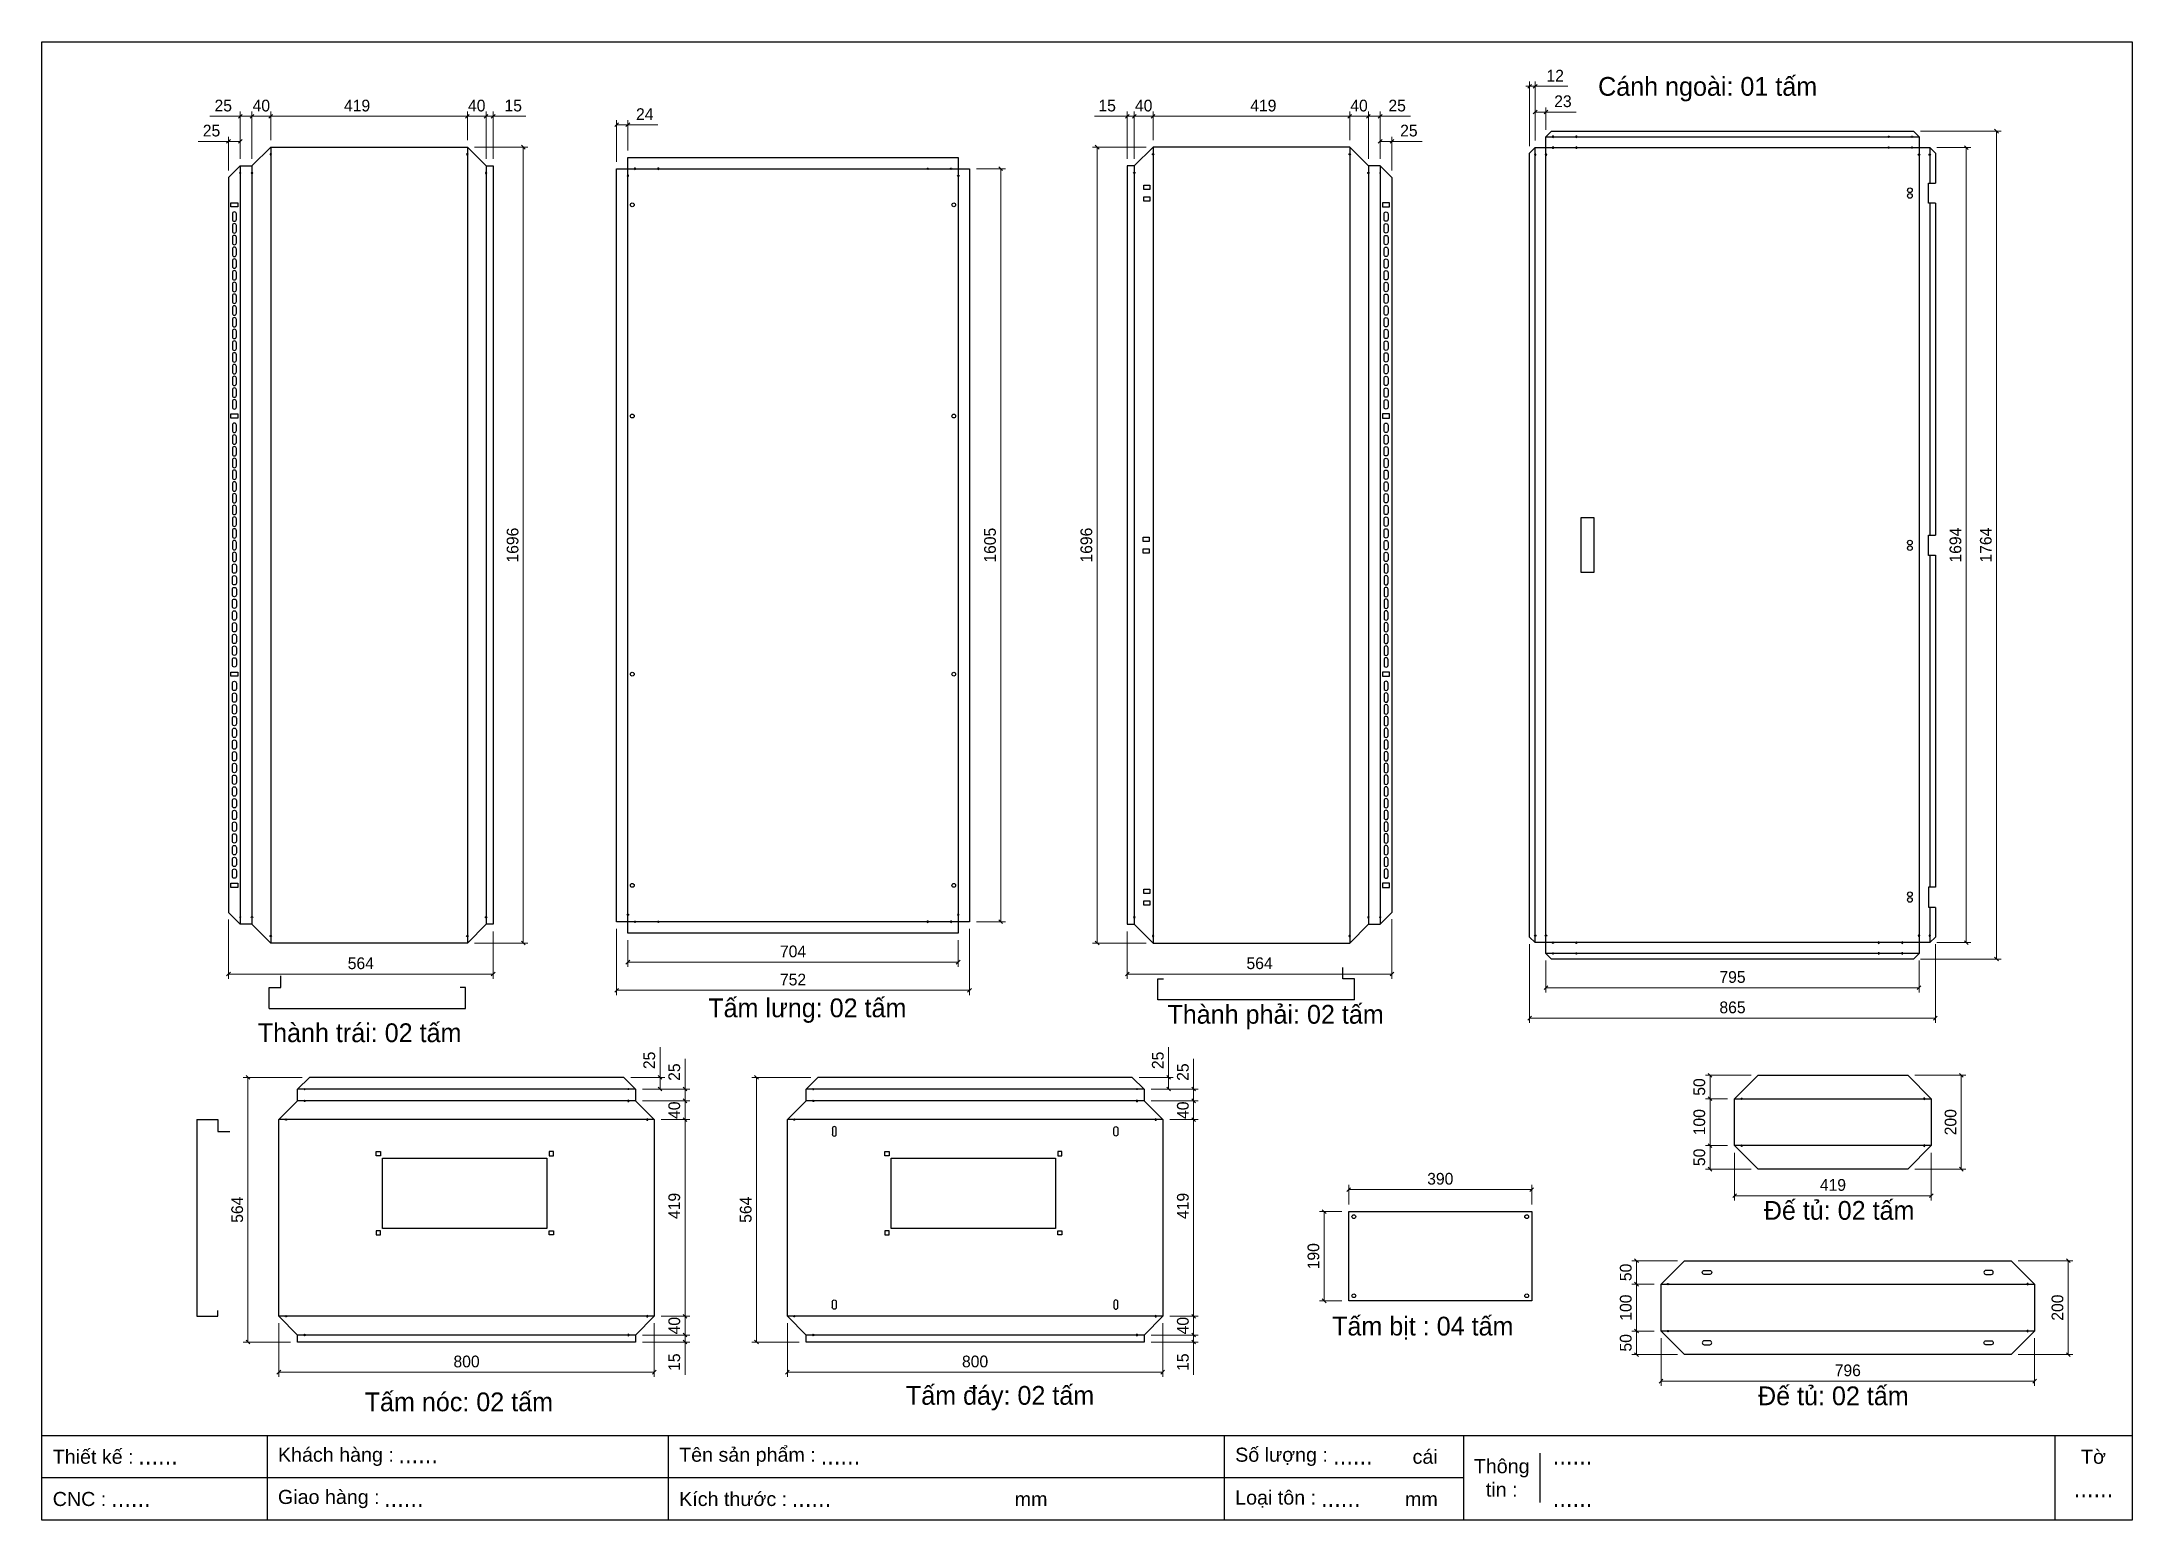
# Model space of a CAD drawing. Header units: millimetres. Extents: x 0 to 4455, y 0 to 3150.
import ezdxf
from ezdxf.enums import TextEntityAlignment as Align

# ---------------------------------------------------------------- set-up
doc = ezdxf.new("R2010")
doc.units = ezdxf.units.MM
doc.layers.add('CNC', color=7, linetype='Continuous')
doc.layers.add('DIM', color=253, linetype='Continuous')
doc.styles.add('Arial', font='arial.ttf')
doc.styles.add('Tahoma (Input Text)', font='tahoma.ttf')
doc.dimstyles.new('Dim-25', dxfattribs={"dimtxt": 25, "dimasz": 8, "dimexe": 10, "dimexo": 15, "dimgap": 10, "dimtad": 1, "dimdec": 0, "dimtxsty": 'Standard', "dimblk": 'OBLIQUE', "dimcen": 10, "dimclrd": 5, "dimclre": 5, "dimclrt": 3, "dimazin": 3, "dimtfac": 1, "dimtdec": 0, "dimtmove": 0, "dimatfit": 3, "dimldrblk": 'OBLIQUE', "dimlwd": 9, "dimlwe": 9})

msp = doc.modelspace()

# ---------------------------------------------------------------- texts
at = {"color": 7, "char_height": 40, "attachment_point": 5}
for s, insert, width in [('Cánh ngoài: 01 tấm', (3550.2, 3049), 715), ('Tấm lưng: 02 tấm', (1631.5, 1085.6), 915), ('Thành phải: 02 tấm', (2629.4, 1071.8), 915), ('Thành trái: 02 tấm', (677.3, 1038.3), 915), ('Đế tủ: 02 tấm', (3830.4, 659.8), 1015), ('Tấm bịt : 04 tấm', (2943.1, 409.1), 915), ('Tấm nóc: 02 tấm', (888.8, 251.8), 915), ('Tấm đáy: 02 tấm', (2042.2, 259.9), 915), ('Đế tủ: 02 tấm', (3818.1, 264.7), 915)]:
    msp.add_mtext(s, dxfattribs=dict(at, insert=insert, width=width))

# ---------------------------------------------------------------- blocks, each defined once
blk = doc.blocks.new('khungtenAsean2')
at = {"color": 7}
for p, q in [((2970, -1980), (0, -1980)), ((320, -1980), (320, -2100)), ((890, -1980), (890, -2100)), ((1680, -1980), (1680, -2100)), ((2020, -1980), (2020, -2100)), ((2860, -1980), (2860, -2100)), ((2128.3, -2005), (2128.3, -2075)), ((2020, -2040), (0, -2040))]:
    blk.add_line(p, q, dxfattribs=at)
blk.add_lwpolyline([(0, 0), (2970, 0), (2970, -2100), (0, -2100)], close=True, dxfattribs=at)
at = {"color": 2, "char_height": 20, "style": 'Arial'}
for s, insert, width, attachment_point in [('  Thiết kế :', (0, -2010), 917.634, 4), ('  Khách hàng :', (320, -2010), 917.634, 4), ('  Tên sản phẩm :', (890, -2010), 917.634, 4), ('  Số lượng :', (1680, -2010), 917.634, 4), ('cái', (1947.6, -2010), 917.634, 4), ('Thông\\Ptin :', (2074.2, -2040), 108.311, 5), ('Tờ', (2915, -2010), 110, 5), ('  CNC :', (0, -2070), 917.634, 4), ('  Giao hàng :', (320, -2070), 917.634, 4), ('  Kích thước :', (890, -2070), 917.634, 4), ('mm', (1382.3, -2070), 917.634, 4), ('  Loại tôn :', (1680, -2070), 917.634, 4), ('mm', (1936.9, -2070), 917.634, 4)]:
    blk.add_mtext(s, dxfattribs=dict(at, insert=insert, width=width, attachment_point=attachment_point))
at = {"color": 1, "style": 'Tahoma (Input Text)', "flags": 8}
for tag, p in [('#01', (137.1, -2021.3)), ('#03', (506.6, -2019.3)), ('#05', (1106.6, -2021.3)), ('#07', (1834.7, -2021.3)), ('#09', (2146.7, -2021.3)), ('#02', (98.5, -2081.3)), ('#04', (486.1, -2081.3)), ('#06', (1065.3, -2081.3)), ('#08', (1817.4, -2081.3)), ('#10', (2146.7, -2081.3))]:
    blk.add_attdef(tag, p, '', height=25, dxfattribs=at)
blk.add_attdef('#11', text='', height=25, dxfattribs=at).set_placement((2915, -2067.3), align=Align.CENTER)
blk = doc.blocks.new('*D1')
at = {"color": 0, "linetype": 'ByBlock', "lineweight": -2}
for p, q in [((1030.1, 2921.6), (1022.1, 2929.6)), ((1022.1, 1233.6), (1030.1, 1225.6))]:
    blk.add_line(p, q, dxfattribs=at)
at = {"layer": 'Defpoints', "color": 0, "transparency": 16777216}
for p in [(906.9, 2925.6), (906.9, 1229.6), (1026.1, 1229.6)]:
    blk.add_point(p, dxfattribs=at)
at = {"layer": 'DIM', "color": 5, "lineweight": 9, "transparency": 16777216}
for p, q in [((921.9, 2925.6), (1036.1, 2925.6)), ((1026.1, 2925.6), (1026.1, 1229.6)), ((921.9, 1229.6), (1036.1, 1229.6))]:
    blk.add_line(p, q, dxfattribs=at)
at = {"layer": 'DIM', "color": 3, "transparency": 16777216, "insert": (1003.4, 2077.6), "char_height": 25, "attachment_point": 5, "rotation": 90}
blk.add_mtext('1696', dxfattribs=at)
blk = doc.blocks.new('_Oblique')
at = {"color": 0, "linetype": 'ByBlock', "lineweight": -2}
blk.add_line((-0.5, -0.5), (0.5, 0.5), dxfattribs=at)
blk = doc.blocks.new('*D2')
at = {"color": 0, "linetype": 'ByBlock', "lineweight": -2}
for p, q in [((491.9, 2995.3), (483.9, 2987.3)), ((902.9, 2987.3), (910.9, 2995.3))]:
    blk.add_line(p, q, dxfattribs=at)
at = {"layer": 'Defpoints', "color": 0, "transparency": 16777216}
for p in [(906.9, 2991.3), (487.9, 2925.6), (906.9, 2925.6)]:
    blk.add_point(p, dxfattribs=at)
at = {"layer": 'DIM', "color": 5, "lineweight": 9, "transparency": 16777216}
for p, q in [((487.9, 2940.6), (487.9, 3001.3)), ((487.9, 2991.3), (906.9, 2991.3)), ((906.9, 2940.6), (906.9, 3001.3))]:
    blk.add_line(p, q, dxfattribs=at)
at = {"layer": 'DIM', "color": 3, "transparency": 16777216, "insert": (671.9, 3014), "char_height": 25, "attachment_point": 5}
blk.add_mtext('419', dxfattribs=at)
blk = doc.blocks.new('*D3')
at = {"color": 0, "linetype": 'ByBlock', "lineweight": -2}
for p, q in [((910.9, 2995.3), (902.9, 2987.3)), ((942.9, 2987.3), (950.9, 2995.3))]:
    blk.add_line(p, q, dxfattribs=at)
at = {"layer": 'Defpoints', "color": 0, "transparency": 16777216}
for p in [(946.9, 2991.3), (906.9, 2925.6), (946.9, 2885.6)]:
    blk.add_point(p, dxfattribs=at)
at = {"layer": 'DIM', "color": 5, "lineweight": 9, "transparency": 16777216}
for p, q in [((906.9, 2940.6), (906.9, 3001.3)), ((906.9, 2991.3), (946.9, 2991.3)), ((946.9, 2900.6), (946.9, 3001.3))]:
    blk.add_line(p, q, dxfattribs=at)
at = {"layer": 'DIM', "color": 3, "transparency": 16777216, "insert": (926.9, 3014), "char_height": 25, "attachment_point": 5}
blk.add_mtext('40', dxfattribs=at)
blk = doc.blocks.new('*D4')
at = {"color": 0, "linetype": 'ByBlock', "lineweight": -2}
for p, q in [((942.9, 2987.3), (950.9, 2995.3)), ((965.9, 2995.3), (957.9, 2987.3))]:
    blk.add_line(p, q, dxfattribs=at)
at = {"layer": 'Defpoints', "color": 0, "transparency": 16777216}
for p in [(961.9, 2991.3), (946.9, 2885.6), (961.9, 2885.6)]:
    blk.add_point(p, dxfattribs=at)
at = {"layer": 'DIM', "color": 5, "lineweight": 9, "transparency": 16777216}
for p, q in [((946.9, 2991.3), (938.9, 2991.3)), ((946.9, 2900.6), (946.9, 3001.3)), ((946.9, 2991.3), (961.9, 2991.3)), ((961.9, 2900.6), (961.9, 3001.3)), ((961.9, 2991.3), (1031.5, 2991.3))]:
    blk.add_line(p, q, dxfattribs=at)
at = {"layer": 'DIM', "color": 3, "transparency": 16777216, "insert": (1004.7, 3014), "char_height": 25, "attachment_point": 5}
blk.add_mtext('15', dxfattribs=at)
blk = doc.blocks.new('*D5')
at = {"color": 0, "linetype": 'ByBlock', "lineweight": -2}
for p, q in [((401.9, 1167.7), (393.9, 1159.7)), ((957.9, 1159.7), (965.9, 1167.7))]:
    blk.add_line(p, q, dxfattribs=at)
at = {"layer": 'Defpoints', "color": 0, "transparency": 16777216}
for p in [(397.9, 1294.6), (961.9, 1269.6), (961.9, 1163.7)]:
    blk.add_point(p, dxfattribs=at)
at = {"layer": 'DIM', "color": 5, "lineweight": 9, "transparency": 16777216}
for p, q in [((397.9, 1279.6), (397.9, 1153.7)), ((961.9, 1254.6), (961.9, 1153.7)), ((397.9, 1163.7), (961.9, 1163.7))]:
    blk.add_line(p, q, dxfattribs=at)
at = {"layer": 'DIM', "color": 3, "transparency": 16777216, "insert": (679.9, 1186.5), "char_height": 25, "attachment_point": 5}
blk.add_mtext('564', dxfattribs=at)
blk = doc.blocks.new('*D6')
at = {"color": 0, "linetype": 'ByBlock', "lineweight": -2}
for p, q in [((451.9, 2995.3), (443.9, 2987.3)), ((483.9, 2987.3), (491.9, 2995.3))]:
    blk.add_line(p, q, dxfattribs=at)
at = {"layer": 'Defpoints', "color": 0, "transparency": 16777216}
for p in [(447.9, 2991.3), (487.9, 2925.6), (447.9, 2885.6)]:
    blk.add_point(p, dxfattribs=at)
at = {"layer": 'DIM', "color": 5, "lineweight": 9, "transparency": 16777216}
for p, q in [((447.9, 2900.6), (447.9, 3001.3)), ((487.9, 2991.3), (447.9, 2991.3)), ((487.9, 2940.6), (487.9, 3001.3))]:
    blk.add_line(p, q, dxfattribs=at)
at = {"layer": 'DIM', "color": 3, "transparency": 16777216, "insert": (467.9, 3014), "char_height": 25, "attachment_point": 5}
blk.add_mtext('40', dxfattribs=at)
blk = doc.blocks.new('f3daunguoc')
at = {"layer": 'CNC', "color": 2, "lineweight": -3}
blk.add_circle((0, 0), 1.5, dxfattribs=at)
blk = doc.blocks.new('f2dauxuoi')
at = {"layer": 'CNC', "color": 2, "lineweight": -3}
blk.add_circle((0, 0), 1, dxfattribs=at)
blk = doc.blocks.new('*D7')
at = {"color": 0, "linetype": 'ByBlock', "lineweight": -2}
for p, q in [((426.9, 2995.3), (418.9, 2987.3)), ((443.9, 2987.3), (451.9, 2995.3))]:
    blk.add_line(p, q, dxfattribs=at)
at = {"layer": 'Defpoints', "color": 0, "transparency": 16777216}
for p in [(422.9, 2991.3), (422.9, 2885.6), (447.9, 2885.6)]:
    blk.add_point(p, dxfattribs=at)
at = {"layer": 'DIM', "color": 5, "lineweight": 9, "transparency": 16777216}
for p, q in [((422.9, 2991.3), (358.4, 2991.3)), ((422.9, 2900.6), (422.9, 3001.3)), ((447.9, 2991.3), (422.9, 2991.3)), ((447.9, 2900.6), (447.9, 3001.3))]:
    blk.add_line(p, q, dxfattribs=at)
at = {"layer": 'DIM', "color": 3, "transparency": 16777216, "insert": (386.7, 3014), "char_height": 25, "attachment_point": 5}
blk.add_mtext('25', dxfattribs=at)
blk = doc.blocks.new('*D8')
at = {"color": 0, "linetype": 'ByBlock', "lineweight": -2}
for p, q in [((401.9, 2941.9), (393.9, 2933.9)), ((418.9, 2933.9), (426.9, 2941.9))]:
    blk.add_line(p, q, dxfattribs=at)
at = {"layer": 'Defpoints', "color": 0, "transparency": 16777216}
for p in [(397.9, 2937.9), (397.9, 2860.6), (422.9, 2885.6)]:
    blk.add_point(p, dxfattribs=at)
at = {"layer": 'DIM', "color": 5, "lineweight": 9, "transparency": 16777216}
for p, q in [((397.9, 2875.6), (397.9, 2947.9)), ((422.9, 2900.6), (422.9, 2947.9)), ((397.9, 2937.9), (333.4, 2937.9)), ((422.9, 2937.9), (397.9, 2937.9))]:
    blk.add_line(p, q, dxfattribs=at)
at = {"layer": 'DIM', "color": 3, "transparency": 16777216, "insert": (361.7, 2960.7), "char_height": 25, "attachment_point": 5}
blk.add_mtext('25', dxfattribs=at)
blk = doc.blocks.new('ovan8.5x20')
at = {"layer": 'CNC', "color": 2, "lineweight": -3}
for p, q in [((5.7, 4.2), (-5.8, 4.2)), ((-5.8, -4.2), (5.7, -4.2))]:
    blk.add_line(p, q, dxfattribs=at)
for centre, start, end in [((-5.8, 0), 90, 270), ((5.7, 0), 270, 90)]:
    blk.add_arc(centre, 4.25, start, end, dxfattribs=at)
blk = doc.blocks.new('*D9')
at = {"color": 0, "linetype": 'ByBlock', "lineweight": -2}
for p, q in [((4322.7, 548.9), (4314.7, 556.9)), ((4314.7, 356.9), (4322.7, 348.9))]:
    blk.add_line(p, q, dxfattribs=at)
at = {"layer": 'Defpoints', "color": 0, "transparency": 16777216}
for p in [(4196.9, 552.9), (4196.9, 352.9), (4318.7, 352.9)]:
    blk.add_point(p, dxfattribs=at)
at = {"layer": 'DIM', "color": 5, "lineweight": 9, "transparency": 16777216}
for p, q in [((4211.9, 552.9), (4328.7, 552.9)), ((4318.7, 552.9), (4318.7, 352.9)), ((4211.9, 352.9), (4328.7, 352.9))]:
    blk.add_line(p, q, dxfattribs=at)
at = {"layer": 'DIM', "color": 3, "transparency": 16777216, "insert": (4295.9, 452.9), "char_height": 25, "attachment_point": 5, "rotation": 90}
blk.add_mtext('200', dxfattribs=at)
blk = doc.blocks.new('*D10')
at = {"color": 0, "linetype": 'ByBlock', "lineweight": -2}
for p, q in [((3454.9, 300.3), (3446.9, 292.3)), ((4242.9, 292.3), (4250.9, 300.3))]:
    blk.add_line(p, q, dxfattribs=at)
at = {"layer": 'Defpoints', "color": 0, "transparency": 16777216}
for p in [(3450.9, 402.9), (4246.9, 402.9), (4246.9, 296.3)]:
    blk.add_point(p, dxfattribs=at)
at = {"layer": 'DIM', "color": 5, "lineweight": 9, "transparency": 16777216}
for p, q in [((3450.9, 387.9), (3450.9, 286.3)), ((4246.9, 387.9), (4246.9, 286.3)), ((3450.9, 296.3), (4246.9, 296.3))]:
    blk.add_line(p, q, dxfattribs=at)
at = {"layer": 'DIM', "color": 3, "transparency": 16777216, "insert": (3848.9, 319.1), "char_height": 25, "attachment_point": 5}
blk.add_mtext('796', dxfattribs=at)
blk = doc.blocks.new('*D11')
at = {"color": 0, "linetype": 'ByBlock', "lineweight": -2}
for p, q in [((3611.7, 695.4), (3603.7, 687.4)), ((4022.7, 687.4), (4030.7, 695.4))]:
    blk.add_line(p, q, dxfattribs=at)
at = {"layer": 'Defpoints', "color": 0, "transparency": 16777216}
for p in [(3607.7, 798), (4026.7, 798), (4026.7, 691.4)]:
    blk.add_point(p, dxfattribs=at)
at = {"layer": 'DIM', "color": 5, "lineweight": 9, "transparency": 16777216}
for p, q in [((3607.7, 783), (3607.7, 681.4)), ((4026.7, 783), (4026.7, 681.4)), ((3607.7, 691.4), (4026.7, 691.4))]:
    blk.add_line(p, q, dxfattribs=at)
at = {"layer": 'DIM', "color": 3, "transparency": 16777216, "insert": (3817.2, 714.2), "char_height": 25, "attachment_point": 5}
blk.add_mtext('419', dxfattribs=at)
blk = doc.blocks.new('*D12')
at = {"color": 0, "linetype": 'ByBlock', "lineweight": -2}
for p, q in [((4094.7, 944), (4086.7, 952)), ((4086.7, 752), (4094.7, 744))]:
    blk.add_line(p, q, dxfattribs=at)
at = {"layer": 'Defpoints', "color": 0, "transparency": 16777216}
for p in [(3976.7, 948), (3976.7, 748), (4090.7, 748)]:
    blk.add_point(p, dxfattribs=at)
at = {"layer": 'DIM', "color": 5, "lineweight": 9, "transparency": 16777216}
for p, q in [((3991.7, 948), (4100.7, 948)), ((4090.7, 948), (4090.7, 748)), ((3991.7, 748), (4100.7, 748))]:
    blk.add_line(p, q, dxfattribs=at)
at = {"layer": 'DIM', "color": 3, "transparency": 16777216, "insert": (4068, 848), "char_height": 25, "attachment_point": 5, "rotation": 90}
blk.add_mtext('200', dxfattribs=at)
blk = doc.blocks.new('*D13')
at = {"color": 0, "linetype": 'ByBlock', "lineweight": -2}
for p, q in [((3559.3, 944), (3551.3, 952)), ((3551.3, 902), (3559.3, 894))]:
    blk.add_line(p, q, dxfattribs=at)
at = {"layer": 'Defpoints', "color": 0, "transparency": 16777216}
for p in [(3657.7, 948), (3555.3, 898), (3607.7, 898)]:
    blk.add_point(p, dxfattribs=at)
at = {"layer": 'DIM', "color": 5, "lineweight": 9, "transparency": 16777216}
for p, q in [((3642.7, 948), (3545.3, 948)), ((3555.3, 948), (3555.3, 898)), ((3592.7, 898), (3545.3, 898))]:
    blk.add_line(p, q, dxfattribs=at)
at = {"layer": 'DIM', "color": 3, "transparency": 16777216, "insert": (3532.5, 923), "char_height": 25, "attachment_point": 5, "rotation": 90}
blk.add_mtext('50', dxfattribs=at)
blk = doc.blocks.new('*D14')
at = {"color": 0, "linetype": 'ByBlock', "lineweight": -2}
for p, q in [((3559.3, 894), (3551.3, 902)), ((3551.3, 802), (3559.3, 794))]:
    blk.add_line(p, q, dxfattribs=at)
at = {"layer": 'Defpoints', "color": 0, "transparency": 16777216}
for p in [(3607.7, 898), (3555.3, 798), (3607.7, 798)]:
    blk.add_point(p, dxfattribs=at)
at = {"layer": 'DIM', "color": 5, "lineweight": 9, "transparency": 16777216}
for p, q in [((3592.7, 898), (3545.3, 898)), ((3555.3, 898), (3555.3, 798)), ((3592.7, 798), (3545.3, 798))]:
    blk.add_line(p, q, dxfattribs=at)
at = {"layer": 'DIM', "color": 3, "transparency": 16777216, "insert": (3532.5, 848), "char_height": 25, "attachment_point": 5, "rotation": 90}
blk.add_mtext('100', dxfattribs=at)
blk = doc.blocks.new('*D15')
at = {"color": 0, "linetype": 'ByBlock', "lineweight": -2}
for p, q in [((3559.3, 794), (3551.3, 802)), ((3551.3, 752), (3559.3, 744))]:
    blk.add_line(p, q, dxfattribs=at)
at = {"layer": 'Defpoints', "color": 0, "transparency": 16777216}
for p in [(3607.7, 798), (3555.3, 748), (3657.7, 748)]:
    blk.add_point(p, dxfattribs=at)
at = {"layer": 'DIM', "color": 5, "lineweight": 9, "transparency": 16777216}
for p, q in [((3592.7, 798), (3545.3, 798)), ((3555.3, 798), (3555.3, 748)), ((3642.7, 748), (3545.3, 748))]:
    blk.add_line(p, q, dxfattribs=at)
at = {"layer": 'DIM', "color": 3, "transparency": 16777216, "insert": (3532.5, 773), "char_height": 25, "attachment_point": 5, "rotation": 90}
blk.add_mtext('50', dxfattribs=at)
blk = doc.blocks.new('*D16')
at = {"color": 0, "linetype": 'ByBlock', "lineweight": -2}
for p, q in [((3402.6, 548.9), (3394.6, 556.9)), ((3394.6, 506.9), (3402.6, 498.9))]:
    blk.add_line(p, q, dxfattribs=at)
at = {"layer": 'Defpoints', "color": 0, "transparency": 16777216}
for p in [(3500.9, 552.9), (3398.6, 502.9), (3450.9, 502.9)]:
    blk.add_point(p, dxfattribs=at)
at = {"layer": 'DIM', "color": 5, "lineweight": 9, "transparency": 16777216}
for p, q in [((3485.9, 552.9), (3388.6, 552.9)), ((3398.6, 552.9), (3398.6, 502.9)), ((3435.9, 502.9), (3388.6, 502.9))]:
    blk.add_line(p, q, dxfattribs=at)
at = {"layer": 'DIM', "color": 3, "transparency": 16777216, "insert": (3375.8, 527.9), "char_height": 25, "attachment_point": 5, "rotation": 90}
blk.add_mtext('50', dxfattribs=at)
blk = doc.blocks.new('*D17')
at = {"color": 0, "linetype": 'ByBlock', "lineweight": -2}
for p, q in [((3402.6, 498.9), (3394.6, 506.9)), ((3394.6, 406.9), (3402.6, 398.9))]:
    blk.add_line(p, q, dxfattribs=at)
at = {"layer": 'Defpoints', "color": 0, "transparency": 16777216}
for p in [(3450.9, 502.9), (3398.6, 402.9), (3450.9, 402.9)]:
    blk.add_point(p, dxfattribs=at)
at = {"layer": 'DIM', "color": 5, "lineweight": 9, "transparency": 16777216}
for p, q in [((3435.9, 502.9), (3388.6, 502.9)), ((3398.6, 502.9), (3398.6, 402.9)), ((3435.9, 402.9), (3388.6, 402.9))]:
    blk.add_line(p, q, dxfattribs=at)
at = {"layer": 'DIM', "color": 3, "transparency": 16777216, "insert": (3375.8, 452.9), "char_height": 25, "attachment_point": 5, "rotation": 90}
blk.add_mtext('100', dxfattribs=at)
blk = doc.blocks.new('*D18')
at = {"color": 0, "linetype": 'ByBlock', "lineweight": -2}
for p, q in [((3402.6, 398.9), (3394.6, 406.9)), ((3394.6, 356.9), (3402.6, 348.9))]:
    blk.add_line(p, q, dxfattribs=at)
at = {"layer": 'Defpoints', "color": 0, "transparency": 16777216}
for p in [(3450.9, 402.9), (3398.6, 352.9), (3500.9, 352.9)]:
    blk.add_point(p, dxfattribs=at)
at = {"layer": 'DIM', "color": 5, "lineweight": 9, "transparency": 16777216}
for p, q in [((3435.9, 402.9), (3388.6, 402.9)), ((3398.6, 402.9), (3398.6, 352.9)), ((3485.9, 352.9), (3388.6, 352.9))]:
    blk.add_line(p, q, dxfattribs=at)
at = {"layer": 'DIM', "color": 3, "transparency": 16777216, "insert": (3375.8, 377.9), "char_height": 25, "attachment_point": 5, "rotation": 90}
blk.add_mtext('50', dxfattribs=at)
blk = doc.blocks.new('*D19')
at = {"color": 0, "linetype": 'ByBlock', "lineweight": -2}
for p, q in [((2253.1, 2921.6), (2245.1, 2929.6)), ((2245.1, 1233.6), (2253.1, 1225.6))]:
    blk.add_line(p, q, dxfattribs=at)
at = {"layer": 'Defpoints', "color": 0, "transparency": 16777216}
for p in [(2368.3, 2925.6), (2249.1, 1229.6), (2368.3, 1229.6)]:
    blk.add_point(p, dxfattribs=at)
at = {"layer": 'DIM', "color": 5, "lineweight": 9, "transparency": 16777216}
for p, q in [((2353.3, 2925.6), (2239.1, 2925.6)), ((2249.1, 2925.6), (2249.1, 1229.6)), ((2353.3, 1229.6), (2239.1, 1229.6))]:
    blk.add_line(p, q, dxfattribs=at)
at = {"layer": 'DIM', "color": 3, "transparency": 16777216, "insert": (2226.3, 2077.6), "char_height": 25, "attachment_point": 5, "rotation": 90}
blk.add_mtext('1696', dxfattribs=at)
blk = doc.blocks.new('*D20')
at = {"color": 0, "linetype": 'ByBlock', "lineweight": -2}
for p, q in [((2372.3, 2995.3), (2364.3, 2987.3)), ((2783.3, 2987.3), (2791.3, 2995.3))]:
    blk.add_line(p, q, dxfattribs=at)
at = {"layer": 'Defpoints', "color": 0, "transparency": 16777216}
for p in [(2368.3, 2991.3), (2368.3, 2925.6), (2787.3, 2925.6)]:
    blk.add_point(p, dxfattribs=at)
at = {"layer": 'DIM', "color": 5, "lineweight": 9, "transparency": 16777216}
for p, q in [((2368.3, 2940.6), (2368.3, 3001.3)), ((2787.3, 2991.3), (2368.3, 2991.3)), ((2787.3, 2940.6), (2787.3, 3001.3))]:
    blk.add_line(p, q, dxfattribs=at)
at = {"layer": 'DIM', "color": 3, "transparency": 16777216, "insert": (2603.3, 3014), "char_height": 25, "attachment_point": 5}
blk.add_mtext('419', dxfattribs=at)
blk = doc.blocks.new('*D21')
at = {"color": 0, "linetype": 'ByBlock', "lineweight": -2}
for p, q in [((2332.3, 2995.3), (2324.3, 2987.3)), ((2364.3, 2987.3), (2372.3, 2995.3))]:
    blk.add_line(p, q, dxfattribs=at)
at = {"layer": 'Defpoints', "color": 0, "transparency": 16777216}
for p in [(2328.3, 2991.3), (2368.3, 2925.6), (2328.3, 2885.6)]:
    blk.add_point(p, dxfattribs=at)
at = {"layer": 'DIM', "color": 5, "lineweight": 9, "transparency": 16777216}
for p, q in [((2328.3, 2900.6), (2328.3, 3001.3)), ((2368.3, 2991.3), (2328.3, 2991.3)), ((2368.3, 2940.6), (2368.3, 3001.3))]:
    blk.add_line(p, q, dxfattribs=at)
at = {"layer": 'DIM', "color": 3, "transparency": 16777216, "insert": (2348.3, 3014), "char_height": 25, "attachment_point": 5}
blk.add_mtext('40', dxfattribs=at)
blk = doc.blocks.new('*D22')
at = {"color": 0, "linetype": 'ByBlock', "lineweight": -2}
for p, q in [((2309.3, 2987.3), (2317.3, 2995.3)), ((2332.3, 2995.3), (2324.3, 2987.3))]:
    blk.add_line(p, q, dxfattribs=at)
at = {"layer": 'Defpoints', "color": 0, "transparency": 16777216}
for p in [(2313.3, 2991.3), (2313.3, 2885.6), (2328.3, 2885.6)]:
    blk.add_point(p, dxfattribs=at)
at = {"layer": 'DIM', "color": 5, "lineweight": 9, "transparency": 16777216}
for p, q in [((2313.3, 2991.3), (2243.7, 2991.3)), ((2313.3, 2900.6), (2313.3, 3001.3)), ((2328.3, 2991.3), (2313.3, 2991.3)), ((2328.3, 2900.6), (2328.3, 3001.3)), ((2328.3, 2991.3), (2336.3, 2991.3))]:
    blk.add_line(p, q, dxfattribs=at)
at = {"layer": 'DIM', "color": 3, "transparency": 16777216, "insert": (2270.5, 3014), "char_height": 25, "attachment_point": 5}
blk.add_mtext('15', dxfattribs=at)
blk = doc.blocks.new('*D23')
at = {"color": 0, "linetype": 'ByBlock', "lineweight": -2}
for p, q in [((2317.3, 1167.7), (2309.3, 1159.7)), ((2873.3, 1159.7), (2881.3, 1167.7))]:
    blk.add_line(p, q, dxfattribs=at)
at = {"layer": 'Defpoints', "color": 0, "transparency": 16777216}
for p in [(2877.3, 1295.6), (2313.3, 1269.6), (2313.3, 1163.7)]:
    blk.add_point(p, dxfattribs=at)
at = {"layer": 'DIM', "color": 5, "lineweight": 9, "transparency": 16777216}
for p, q in [((2313.3, 1254.6), (2313.3, 1153.7)), ((2877.3, 1280.6), (2877.3, 1153.7)), ((2877.3, 1163.7), (2313.3, 1163.7))]:
    blk.add_line(p, q, dxfattribs=at)
at = {"layer": 'DIM', "color": 3, "transparency": 16777216, "insert": (2595.3, 1186.5), "char_height": 25, "attachment_point": 5}
blk.add_mtext('564', dxfattribs=at)
blk = doc.blocks.new('*D24')
at = {"color": 0, "linetype": 'ByBlock', "lineweight": -2}
for p, q in [((2791.3, 2995.3), (2783.3, 2987.3)), ((2823.3, 2987.3), (2831.3, 2995.3))]:
    blk.add_line(p, q, dxfattribs=at)
at = {"layer": 'Defpoints', "color": 0, "transparency": 16777216}
for p in [(2827.3, 2991.3), (2787.3, 2925.6), (2827.3, 2885.6)]:
    blk.add_point(p, dxfattribs=at)
at = {"layer": 'DIM', "color": 5, "lineweight": 9, "transparency": 16777216}
for p, q in [((2787.3, 2940.6), (2787.3, 3001.3)), ((2787.3, 2991.3), (2827.3, 2991.3)), ((2827.3, 2900.6), (2827.3, 3001.3))]:
    blk.add_line(p, q, dxfattribs=at)
at = {"layer": 'DIM', "color": 3, "transparency": 16777216, "insert": (2807.3, 3014), "char_height": 25, "attachment_point": 5}
blk.add_mtext('40', dxfattribs=at)
blk = doc.blocks.new('*D25')
at = {"color": 0, "linetype": 'ByBlock', "lineweight": -2}
for p, q in [((2831.3, 2995.3), (2823.3, 2987.3)), ((2848.3, 2987.3), (2856.3, 2995.3))]:
    blk.add_line(p, q, dxfattribs=at)
at = {"layer": 'Defpoints', "color": 0, "transparency": 16777216}
for p in [(2852.3, 2991.3), (2827.3, 2885.6), (2852.3, 2885.6)]:
    blk.add_point(p, dxfattribs=at)
at = {"layer": 'DIM', "color": 5, "lineweight": 9, "transparency": 16777216}
for p, q in [((2827.3, 2900.6), (2827.3, 3001.3)), ((2827.3, 2991.3), (2852.3, 2991.3)), ((2852.3, 2900.6), (2852.3, 3001.3)), ((2852.3, 2991.3), (2916.8, 2991.3))]:
    blk.add_line(p, q, dxfattribs=at)
at = {"layer": 'DIM', "color": 3, "transparency": 16777216, "insert": (2888.5, 3014), "char_height": 25, "attachment_point": 5}
blk.add_mtext('25', dxfattribs=at)
blk = doc.blocks.new('*D26')
at = {"color": 0, "linetype": 'ByBlock', "lineweight": -2}
for p, q in [((2856.3, 2941.9), (2848.3, 2933.9)), ((2873.3, 2933.9), (2881.3, 2941.9))]:
    blk.add_line(p, q, dxfattribs=at)
at = {"layer": 'Defpoints', "color": 0, "transparency": 16777216}
for p in [(2877.3, 2937.9), (2852.3, 2885.6), (2877.3, 2860.6)]:
    blk.add_point(p, dxfattribs=at)
at = {"layer": 'DIM', "color": 5, "lineweight": 9, "transparency": 16777216}
for p, q in [((2852.3, 2900.6), (2852.3, 2947.9)), ((2877.3, 2875.6), (2877.3, 2947.9)), ((2852.3, 2937.9), (2877.3, 2937.9)), ((2877.3, 2937.9), (2941.8, 2937.9))]:
    blk.add_line(p, q, dxfattribs=at)
at = {"layer": 'DIM', "color": 3, "transparency": 16777216, "insert": (2913.5, 2960.7), "char_height": 25, "attachment_point": 5}
blk.add_mtext('25', dxfattribs=at)
blk = doc.blocks.new('*D27')
at = {"color": 0, "linetype": 'ByBlock', "lineweight": -2}
for p, q in [((2047.7, 2875.6), (2039.7, 2883.6)), ((2039.7, 1279.1), (2047.7, 1271.1))]:
    blk.add_line(p, q, dxfattribs=at)
at = {"layer": 'Defpoints', "color": 0, "transparency": 16777216}
for p in [(1977, 2879.6), (1977, 1275.1), (2043.7, 1275.1)]:
    blk.add_point(p, dxfattribs=at)
at = {"layer": 'DIM', "color": 5, "lineweight": 9, "transparency": 16777216}
for p, q in [((1992, 2879.6), (2053.7, 2879.6)), ((2043.7, 2879.6), (2043.7, 1275.1)), ((1992, 1275.1), (2053.7, 1275.1))]:
    blk.add_line(p, q, dxfattribs=at)
at = {"layer": 'DIM', "color": 3, "transparency": 16777216, "insert": (2020.9, 2077.4), "char_height": 25, "attachment_point": 5, "rotation": 90}
blk.add_mtext('1605', dxfattribs=at)
blk = doc.blocks.new('*D28')
at = {"color": 0, "linetype": 'ByBlock', "lineweight": -2}
for p, q in [((1253, 1192.9), (1245, 1184.9)), ((1949, 1184.9), (1957, 1192.9))]:
    blk.add_line(p, q, dxfattribs=at)
at = {"layer": 'Defpoints', "color": 0, "transparency": 16777216}
for p in [(1249, 1251.1), (1953, 1251.1), (1953, 1188.9)]:
    blk.add_point(p, dxfattribs=at)
at = {"layer": 'DIM', "color": 5, "lineweight": 9, "transparency": 16777216}
for p, q in [((1249, 1236.1), (1249, 1178.9)), ((1953, 1236.1), (1953, 1178.9)), ((1249, 1188.9), (1953, 1188.9))]:
    blk.add_line(p, q, dxfattribs=at)
at = {"layer": 'DIM', "color": 3, "transparency": 16777216, "insert": (1601, 1211.7), "char_height": 25, "attachment_point": 5}
blk.add_mtext('704', dxfattribs=at)
blk = doc.blocks.new('*D29')
at = {"color": 0, "linetype": 'ByBlock', "lineweight": -2}
for p, q in [((1229, 1133), (1221, 1125)), ((1973, 1125), (1981, 1133))]:
    blk.add_line(p, q, dxfattribs=at)
at = {"layer": 'Defpoints', "color": 0, "transparency": 16777216}
for p in [(1225, 1275.1), (1977, 1275.1), (1977, 1129)]:
    blk.add_point(p, dxfattribs=at)
at = {"layer": 'DIM', "color": 5, "lineweight": 9, "transparency": 16777216}
for p, q in [((1225, 1260.1), (1225, 1119)), ((1977, 1260.1), (1977, 1119)), ((1225, 1129), (1977, 1129))]:
    blk.add_line(p, q, dxfattribs=at)
at = {"layer": 'DIM', "color": 3, "transparency": 16777216, "insert": (1601, 1151.8), "char_height": 25, "attachment_point": 5}
blk.add_mtext('752', dxfattribs=at)
blk = doc.blocks.new('*D30')
at = {"color": 0, "linetype": 'ByBlock', "lineweight": -2}
for p, q in [((1229, 2977.4), (1221, 2969.4)), ((1245, 2969.4), (1253, 2977.4))]:
    blk.add_line(p, q, dxfattribs=at)
at = {"layer": 'Defpoints', "color": 0, "transparency": 16777216}
for p in [(1249, 2973.4), (1249, 2903.6), (1225, 2879.6)]:
    blk.add_point(p, dxfattribs=at)
at = {"layer": 'DIM', "color": 5, "lineweight": 9, "transparency": 16777216}
for p, q in [((1225, 2894.6), (1225, 2983.4)), ((1225, 2973.4), (1249, 2973.4)), ((1249, 2918.6), (1249, 2983.4)), ((1249, 2973.4), (1313.1, 2973.4))]:
    blk.add_line(p, q, dxfattribs=at)
at = {"layer": 'DIM', "color": 3, "transparency": 16777216, "insert": (1285, 2995.9), "char_height": 25, "attachment_point": 5}
blk.add_mtext('24', dxfattribs=at)
blk = doc.blocks.new('*D31')
at = {"color": 0, "linetype": 'ByBlock', "lineweight": -2}
for p, q in [((3209.7, 1138.4), (3201.7, 1130.4)), ((3996.7, 1130.4), (4004.7, 1138.4))]:
    blk.add_line(p, q, dxfattribs=at)
at = {"layer": 'Defpoints', "color": 0, "transparency": 16777216}
for p in [(3205.7, 1207.6), (4000.7, 1207.6), (4000.7, 1134.4)]:
    blk.add_point(p, dxfattribs=at)
at = {"layer": 'DIM', "color": 5, "lineweight": 9, "transparency": 16777216}
for p, q in [((3205.7, 1192.6), (3205.7, 1124.4)), ((4000.7, 1192.6), (4000.7, 1124.4)), ((3205.7, 1134.4), (4000.7, 1134.4))]:
    blk.add_line(p, q, dxfattribs=at)
at = {"layer": 'DIM', "color": 3, "transparency": 16777216, "insert": (3603.2, 1157.2), "char_height": 25, "attachment_point": 5}
blk.add_mtext('795', dxfattribs=at)
blk = doc.blocks.new('*D32')
at = {"color": 0, "linetype": 'ByBlock', "lineweight": -2}
for p, q in [((4105.3, 2920.6), (4097.3, 2928.6)), ((4097.3, 1234.6), (4105.3, 1226.6))]:
    blk.add_line(p, q, dxfattribs=at)
at = {"layer": 'Defpoints', "color": 0, "transparency": 16777216}
for p in [(4023.7, 2924.6), (4023.7, 1230.6), (4101.3, 1230.6)]:
    blk.add_point(p, dxfattribs=at)
at = {"layer": 'DIM', "color": 5, "lineweight": 9, "transparency": 16777216}
for p, q in [((4038.7, 2924.6), (4111.3, 2924.6)), ((4101.3, 2924.6), (4101.3, 1230.6)), ((4038.7, 1230.6), (4111.3, 1230.6))]:
    blk.add_line(p, q, dxfattribs=at)
at = {"layer": 'DIM', "color": 3, "transparency": 16777216, "insert": (4078.5, 2077.6), "char_height": 25, "attachment_point": 5, "rotation": 90}
blk.add_mtext('1694', dxfattribs=at)
blk = doc.blocks.new('*D33')
at = {"color": 0, "linetype": 'ByBlock', "lineweight": -2}
for p, q in [((4169.9, 2955.6), (4161.9, 2963.6)), ((4161.9, 1199.6), (4169.9, 1191.6))]:
    blk.add_line(p, q, dxfattribs=at)
at = {"layer": 'Defpoints', "color": 0, "transparency": 16777216}
for p in [(3988.7, 2959.6), (3988.7, 1195.6), (4165.9, 1195.6)]:
    blk.add_point(p, dxfattribs=at)
at = {"layer": 'DIM', "color": 5, "lineweight": 9, "transparency": 16777216}
for p, q in [((4003.7, 2959.6), (4175.9, 2959.6)), ((4165.9, 2959.6), (4165.9, 1195.6)), ((4003.7, 1195.6), (4175.9, 1195.6))]:
    blk.add_line(p, q, dxfattribs=at)
at = {"layer": 'DIM', "color": 3, "transparency": 16777216, "insert": (4143.2, 2077.6), "char_height": 25, "attachment_point": 5, "rotation": 90}
blk.add_mtext('1764', dxfattribs=at)
blk = doc.blocks.new('*D34')
at = {"color": 0, "linetype": 'ByBlock', "lineweight": -2}
for p, q in [((3174.7, 1073.7), (3166.7, 1065.7)), ((4031.7, 1065.7), (4039.7, 1073.7))]:
    blk.add_line(p, q, dxfattribs=at)
at = {"layer": 'Defpoints', "color": 0, "transparency": 16777216}
for p in [(3170.7, 1242.6), (4035.7, 1242.6), (4035.7, 1069.7)]:
    blk.add_point(p, dxfattribs=at)
at = {"layer": 'DIM', "color": 5, "lineweight": 9, "transparency": 16777216}
for p, q in [((3170.7, 1227.6), (3170.7, 1059.7)), ((4035.7, 1227.6), (4035.7, 1059.7)), ((3170.7, 1069.7), (4035.7, 1069.7))]:
    blk.add_line(p, q, dxfattribs=at)
at = {"layer": 'DIM', "color": 3, "transparency": 16777216, "insert": (3603.2, 1092.5), "char_height": 25, "attachment_point": 5}
blk.add_mtext('865', dxfattribs=at)
blk = doc.blocks.new('*D35')
at = {"color": 0, "linetype": 'ByBlock', "lineweight": -2}
for p, q in [((3186.7, 3004.4), (3178.7, 2996.4)), ((3201.7, 2996.4), (3209.7, 3004.4))]:
    blk.add_line(p, q, dxfattribs=at)
at = {"layer": 'Defpoints', "color": 0, "transparency": 16777216}
for p in [(3205.7, 3000.4), (3205.7, 2947.6), (3182.7, 2924.6)]:
    blk.add_point(p, dxfattribs=at)
at = {"layer": 'DIM', "color": 5, "lineweight": 9, "transparency": 16777216}
for p, q in [((3182.7, 2939.6), (3182.7, 3010.4)), ((3182.7, 3000.4), (3205.7, 3000.4)), ((3205.7, 2962.6), (3205.7, 3010.4)), ((3205.7, 3000.4), (3269.9, 3000.4))]:
    blk.add_line(p, q, dxfattribs=at)
at = {"layer": 'DIM', "color": 3, "transparency": 16777216, "insert": (3241.8, 3023.2), "char_height": 25, "attachment_point": 5}
blk.add_mtext('23', dxfattribs=at)
blk = doc.blocks.new('*D36')
at = {"color": 0, "linetype": 'ByBlock', "lineweight": -2}
for p, q in [((3166.7, 3051.3), (3174.7, 3059.3)), ((3186.7, 3059.3), (3178.7, 3051.3))]:
    blk.add_line(p, q, dxfattribs=at)
at = {"layer": 'Defpoints', "color": 0, "transparency": 16777216}
for p in [(3182.7, 3055.3), (3170.7, 2912.6), (3182.7, 2924.6)]:
    blk.add_point(p, dxfattribs=at)
at = {"layer": 'DIM', "color": 5, "lineweight": 9, "transparency": 16777216}
for p, q in [((3170.7, 3055.3), (3162.7, 3055.3)), ((3170.7, 2927.6), (3170.7, 3065.3)), ((3170.7, 3055.3), (3182.7, 3055.3)), ((3182.7, 2939.6), (3182.7, 3065.3)), ((3182.7, 3055.3), (3251.9, 3055.3))]:
    blk.add_line(p, q, dxfattribs=at)
at = {"layer": 'DIM', "color": 3, "transparency": 16777216, "insert": (3225.3, 3077.9), "char_height": 25, "attachment_point": 5}
blk.add_mtext('12', dxfattribs=at)
blk = doc.blocks.new('*D37')
at = {"color": 0, "linetype": 'ByBlock', "lineweight": -2}
for p, q in [((509.2, 319.3), (501.2, 311.3)), ((1301.2, 311.3), (1309.2, 319.3))]:
    blk.add_line(p, q, dxfattribs=at)
at = {"layer": 'Defpoints', "color": 0, "transparency": 16777216}
for p in [(505.2, 434.5), (1305.2, 434.5), (505.2, 315.3)]:
    blk.add_point(p, dxfattribs=at)
at = {"layer": 'DIM', "color": 5, "lineweight": 9, "transparency": 16777216}
for p, q in [((505.2, 419.5), (505.2, 305.3)), ((1305.2, 419.5), (1305.2, 305.3)), ((1305.2, 315.3), (505.2, 315.3))]:
    blk.add_line(p, q, dxfattribs=at)
at = {"layer": 'DIM', "color": 3, "transparency": 16777216, "insert": (905.2, 338), "char_height": 25, "attachment_point": 5}
blk.add_mtext('800', dxfattribs=at)
blk = doc.blocks.new('*D38')
at = {"color": 0, "linetype": 'ByBlock', "lineweight": -2}
for p, q in [((1374.8, 849.5), (1366.8, 857.5)), ((1366.8, 438.5), (1374.8, 430.5))]:
    blk.add_line(p, q, dxfattribs=at)
at = {"layer": 'Defpoints', "color": 0, "transparency": 16777216}
for p in [(1305.2, 853.5), (1305.2, 434.5), (1370.8, 434.5)]:
    blk.add_point(p, dxfattribs=at)
at = {"layer": 'DIM', "color": 5, "lineweight": 9, "transparency": 16777216}
for p, q in [((1320.2, 853.5), (1380.8, 853.5)), ((1370.8, 853.5), (1370.8, 434.5)), ((1320.2, 434.5), (1380.8, 434.5))]:
    blk.add_line(p, q, dxfattribs=at)
at = {"layer": 'DIM', "color": 3, "transparency": 16777216, "insert": (1348, 669.5), "char_height": 25, "attachment_point": 5, "rotation": 90}
blk.add_mtext('419', dxfattribs=at)
blk = doc.blocks.new('*D39')
at = {"color": 0, "linetype": 'ByBlock', "lineweight": -2}
for p, q in [((1374.8, 430.5), (1366.8, 438.5)), ((1366.8, 398.5), (1374.8, 390.5))]:
    blk.add_line(p, q, dxfattribs=at)
at = {"layer": 'Defpoints', "color": 0, "transparency": 16777216}
for p in [(1305.2, 434.5), (1265.2, 394.5), (1370.8, 394.5)]:
    blk.add_point(p, dxfattribs=at)
at = {"layer": 'DIM', "color": 5, "lineweight": 9, "transparency": 16777216}
for p, q in [((1320.2, 434.5), (1380.8, 434.5)), ((1370.8, 434.5), (1370.8, 394.5)), ((1280.2, 394.5), (1380.8, 394.5))]:
    blk.add_line(p, q, dxfattribs=at)
at = {"layer": 'DIM', "color": 3, "transparency": 16777216, "insert": (1348, 414.5), "char_height": 25, "attachment_point": 5, "rotation": 90}
blk.add_mtext('40', dxfattribs=at)
blk = doc.blocks.new('*D40')
at = {"color": 0, "linetype": 'ByBlock', "lineweight": -2}
for p, q in [((1366.8, 398.5), (1374.8, 390.5)), ((1374.8, 375.5), (1366.8, 383.5))]:
    blk.add_line(p, q, dxfattribs=at)
at = {"layer": 'Defpoints', "color": 0, "transparency": 16777216}
for p in [(1265.2, 394.5), (1265.2, 379.5), (1370.8, 379.5)]:
    blk.add_point(p, dxfattribs=at)
at = {"layer": 'DIM', "color": 5, "lineweight": 9, "transparency": 16777216}
for p, q in [((1370.8, 394.5), (1370.8, 402.5)), ((1280.2, 394.5), (1380.8, 394.5)), ((1280.2, 379.5), (1380.8, 379.5)), ((1370.8, 394.5), (1370.8, 379.5)), ((1370.8, 379.5), (1370.8, 309.9))]:
    blk.add_line(p, q, dxfattribs=at)
at = {"layer": 'DIM', "color": 3, "transparency": 16777216, "insert": (1348, 336.7), "char_height": 25, "attachment_point": 5, "rotation": 90}
blk.add_mtext('15', dxfattribs=at)
blk = doc.blocks.new('*D41')
at = {"color": 0, "linetype": 'ByBlock', "lineweight": -2}
for p, q in [((443.2, 939.5), (435.2, 947.5)), ((435.2, 383.5), (443.2, 375.5))]:
    blk.add_line(p, q, dxfattribs=at)
at = {"layer": 'Defpoints', "color": 0, "transparency": 16777216}
for p in [(570.2, 943.5), (439.2, 379.5), (545.2, 379.5)]:
    blk.add_point(p, dxfattribs=at)
at = {"layer": 'DIM', "color": 5, "lineweight": 9, "transparency": 16777216}
for p, q in [((555.2, 943.5), (429.2, 943.5)), ((439.2, 943.5), (439.2, 379.5)), ((530.2, 379.5), (429.2, 379.5))]:
    blk.add_line(p, q, dxfattribs=at)
at = {"layer": 'DIM', "color": 3, "transparency": 16777216, "insert": (416.5, 661.5), "char_height": 25, "attachment_point": 5, "rotation": 90}
blk.add_mtext('564', dxfattribs=at)
blk = doc.blocks.new('*D42')
at = {"color": 0, "linetype": 'ByBlock', "lineweight": -2}
for p, q in [((1374.8, 889.5), (1366.8, 897.5)), ((1366.8, 857.5), (1374.8, 849.5))]:
    blk.add_line(p, q, dxfattribs=at)
at = {"layer": 'Defpoints', "color": 0, "transparency": 16777216}
for p in [(1265.2, 893.5), (1370.8, 893.5), (1305.2, 853.5)]:
    blk.add_point(p, dxfattribs=at)
at = {"layer": 'DIM', "color": 5, "lineweight": 9, "transparency": 16777216}
for p, q in [((1280.2, 893.5), (1380.8, 893.5)), ((1370.8, 853.5), (1370.8, 893.5)), ((1320.2, 853.5), (1380.8, 853.5))]:
    blk.add_line(p, q, dxfattribs=at)
at = {"layer": 'DIM', "color": 3, "transparency": 16777216, "insert": (1348, 873.5), "char_height": 25, "attachment_point": 5, "rotation": 90}
blk.add_mtext('40', dxfattribs=at)
blk = doc.blocks.new('*D43')
at = {"color": 0, "linetype": 'ByBlock', "lineweight": -2}
for p, q in [((1374.8, 914.5), (1366.8, 922.5)), ((1366.8, 897.5), (1374.8, 889.5))]:
    blk.add_line(p, q, dxfattribs=at)
at = {"layer": 'Defpoints', "color": 0, "transparency": 16777216}
for p in [(1265.2, 918.5), (1265.2, 893.5), (1370.8, 918.5)]:
    blk.add_point(p, dxfattribs=at)
at = {"layer": 'DIM', "color": 5, "lineweight": 9, "transparency": 16777216}
for p, q in [((1370.8, 918.5), (1370.8, 983)), ((1280.2, 918.5), (1380.8, 918.5)), ((1280.2, 893.5), (1380.8, 893.5)), ((1370.8, 893.5), (1370.8, 918.5))]:
    blk.add_line(p, q, dxfattribs=at)
at = {"layer": 'DIM', "color": 3, "transparency": 16777216, "insert": (1348, 954.7), "char_height": 25, "attachment_point": 5, "rotation": 90}
blk.add_mtext('25', dxfattribs=at)
blk = doc.blocks.new('*D44')
at = {"color": 0, "linetype": 'ByBlock', "lineweight": -2}
for p, q in [((1321.5, 939.5), (1313.5, 947.5)), ((1313.5, 922.5), (1321.5, 914.5))]:
    blk.add_line(p, q, dxfattribs=at)
at = {"layer": 'Defpoints', "color": 0, "transparency": 16777216}
for p in [(1240.2, 943.5), (1317.5, 943.5), (1265.2, 918.5)]:
    blk.add_point(p, dxfattribs=at)
at = {"layer": 'DIM', "color": 5, "lineweight": 9, "transparency": 16777216}
for p, q in [((1317.5, 943.5), (1317.5, 1008)), ((1255.2, 943.5), (1327.5, 943.5)), ((1317.5, 918.5), (1317.5, 943.5)), ((1280.2, 918.5), (1327.5, 918.5))]:
    blk.add_line(p, q, dxfattribs=at)
at = {"layer": 'DIM', "color": 3, "transparency": 16777216, "insert": (1294.7, 979.7), "char_height": 25, "attachment_point": 5, "rotation": 90}
blk.add_mtext('25', dxfattribs=at)
blk = doc.blocks.new('*D45')
at = {"color": 0, "linetype": 'ByBlock', "lineweight": -2}
for p, q in [((1593, 319.3), (1585, 311.3)), ((2385, 311.3), (2393, 319.3))]:
    blk.add_line(p, q, dxfattribs=at)
at = {"layer": 'Defpoints', "color": 0, "transparency": 16777216}
for p in [(1589, 434.5), (2389, 434.5), (1589, 315.3)]:
    blk.add_point(p, dxfattribs=at)
at = {"layer": 'DIM', "color": 5, "lineweight": 9, "transparency": 16777216}
for p, q in [((1589, 419.5), (1589, 305.3)), ((2389, 419.5), (2389, 305.3)), ((2389, 315.3), (1589, 315.3))]:
    blk.add_line(p, q, dxfattribs=at)
at = {"layer": 'DIM', "color": 3, "transparency": 16777216, "insert": (1989, 338), "char_height": 25, "attachment_point": 5}
blk.add_mtext('800', dxfattribs=at)
blk = doc.blocks.new('*D46')
at = {"color": 0, "linetype": 'ByBlock', "lineweight": -2}
for p, q in [((2458.7, 849.5), (2450.7, 857.5)), ((2450.7, 438.5), (2458.7, 430.5))]:
    blk.add_line(p, q, dxfattribs=at)
at = {"layer": 'Defpoints', "color": 0, "transparency": 16777216}
for p in [(2389, 853.5), (2389, 434.5), (2454.7, 434.5)]:
    blk.add_point(p, dxfattribs=at)
at = {"layer": 'DIM', "color": 5, "lineweight": 9, "transparency": 16777216}
for p, q in [((2404, 853.5), (2464.7, 853.5)), ((2454.7, 853.5), (2454.7, 434.5)), ((2404, 434.5), (2464.7, 434.5))]:
    blk.add_line(p, q, dxfattribs=at)
at = {"layer": 'DIM', "color": 3, "transparency": 16777216, "insert": (2431.9, 669.5), "char_height": 25, "attachment_point": 5, "rotation": 90}
blk.add_mtext('419', dxfattribs=at)
blk = doc.blocks.new('*D47')
at = {"color": 0, "linetype": 'ByBlock', "lineweight": -2}
for p, q in [((2458.7, 430.5), (2450.7, 438.5)), ((2450.7, 398.5), (2458.7, 390.5))]:
    blk.add_line(p, q, dxfattribs=at)
at = {"layer": 'Defpoints', "color": 0, "transparency": 16777216}
for p in [(2389, 434.5), (2349, 394.5), (2454.7, 394.5)]:
    blk.add_point(p, dxfattribs=at)
at = {"layer": 'DIM', "color": 5, "lineweight": 9, "transparency": 16777216}
for p, q in [((2404, 434.5), (2464.7, 434.5)), ((2454.7, 434.5), (2454.7, 394.5)), ((2364, 394.5), (2464.7, 394.5))]:
    blk.add_line(p, q, dxfattribs=at)
at = {"layer": 'DIM', "color": 3, "transparency": 16777216, "insert": (2431.9, 414.5), "char_height": 25, "attachment_point": 5, "rotation": 90}
blk.add_mtext('40', dxfattribs=at)
blk = doc.blocks.new('*D48')
at = {"color": 0, "linetype": 'ByBlock', "lineweight": -2}
for p, q in [((2450.7, 398.5), (2458.7, 390.5)), ((2458.7, 375.5), (2450.7, 383.5))]:
    blk.add_line(p, q, dxfattribs=at)
at = {"layer": 'Defpoints', "color": 0, "transparency": 16777216}
for p in [(2349, 394.5), (2349, 379.5), (2454.7, 379.5)]:
    blk.add_point(p, dxfattribs=at)
at = {"layer": 'DIM', "color": 5, "lineweight": 9, "transparency": 16777216}
for p, q in [((2454.7, 394.5), (2454.7, 402.5)), ((2364, 394.5), (2464.7, 394.5)), ((2364, 379.5), (2464.7, 379.5)), ((2454.7, 394.5), (2454.7, 379.5)), ((2454.7, 379.5), (2454.7, 309.9))]:
    blk.add_line(p, q, dxfattribs=at)
at = {"layer": 'DIM', "color": 3, "transparency": 16777216, "insert": (2431.9, 336.7), "char_height": 25, "attachment_point": 5, "rotation": 90}
blk.add_mtext('15', dxfattribs=at)
blk = doc.blocks.new('*D49')
at = {"color": 0, "linetype": 'ByBlock', "lineweight": -2}
for p, q in [((1527.1, 939.5), (1519.1, 947.5)), ((1519.1, 383.5), (1527.1, 375.5))]:
    blk.add_line(p, q, dxfattribs=at)
at = {"layer": 'Defpoints', "color": 0, "transparency": 16777216}
for p in [(1654, 943.5), (1523.1, 379.5), (1629, 379.5)]:
    blk.add_point(p, dxfattribs=at)
at = {"layer": 'DIM', "color": 5, "lineweight": 9, "transparency": 16777216}
for p, q in [((1639, 943.5), (1513.1, 943.5)), ((1523.1, 943.5), (1523.1, 379.5)), ((1614, 379.5), (1513.1, 379.5))]:
    blk.add_line(p, q, dxfattribs=at)
at = {"layer": 'DIM', "color": 3, "transparency": 16777216, "insert": (1500.3, 661.5), "char_height": 25, "attachment_point": 5, "rotation": 90}
blk.add_mtext('564', dxfattribs=at)
blk = doc.blocks.new('*D50')
at = {"color": 0, "linetype": 'ByBlock', "lineweight": -2}
for p, q in [((2458.7, 889.5), (2450.7, 897.5)), ((2450.7, 857.5), (2458.7, 849.5))]:
    blk.add_line(p, q, dxfattribs=at)
at = {"layer": 'Defpoints', "color": 0, "transparency": 16777216}
for p in [(2349, 893.5), (2454.7, 893.5), (2389, 853.5)]:
    blk.add_point(p, dxfattribs=at)
at = {"layer": 'DIM', "color": 5, "lineweight": 9, "transparency": 16777216}
for p, q in [((2364, 893.5), (2464.7, 893.5)), ((2454.7, 853.5), (2454.7, 893.5)), ((2404, 853.5), (2464.7, 853.5))]:
    blk.add_line(p, q, dxfattribs=at)
at = {"layer": 'DIM', "color": 3, "transparency": 16777216, "insert": (2431.9, 873.5), "char_height": 25, "attachment_point": 5, "rotation": 90}
blk.add_mtext('40', dxfattribs=at)
blk = doc.blocks.new('*D51')
at = {"color": 0, "linetype": 'ByBlock', "lineweight": -2}
for p, q in [((2458.7, 914.5), (2450.7, 922.5)), ((2450.7, 897.5), (2458.7, 889.5))]:
    blk.add_line(p, q, dxfattribs=at)
at = {"layer": 'Defpoints', "color": 0, "transparency": 16777216}
for p in [(2349, 918.5), (2349, 893.5), (2454.7, 918.5)]:
    blk.add_point(p, dxfattribs=at)
at = {"layer": 'DIM', "color": 5, "lineweight": 9, "transparency": 16777216}
for p, q in [((2454.7, 918.5), (2454.7, 983)), ((2364, 918.5), (2464.7, 918.5)), ((2364, 893.5), (2464.7, 893.5)), ((2454.7, 893.5), (2454.7, 918.5))]:
    blk.add_line(p, q, dxfattribs=at)
at = {"layer": 'DIM', "color": 3, "transparency": 16777216, "insert": (2431.9, 954.7), "char_height": 25, "attachment_point": 5, "rotation": 90}
blk.add_mtext('25', dxfattribs=at)
blk = doc.blocks.new('*D52')
at = {"color": 0, "linetype": 'ByBlock', "lineweight": -2}
for p, q in [((2405.3, 939.5), (2397.3, 947.5)), ((2397.3, 922.5), (2405.3, 914.5))]:
    blk.add_line(p, q, dxfattribs=at)
at = {"layer": 'Defpoints', "color": 0, "transparency": 16777216}
for p in [(2324, 943.5), (2401.3, 943.5), (2349, 918.5)]:
    blk.add_point(p, dxfattribs=at)
at = {"layer": 'DIM', "color": 5, "lineweight": 9, "transparency": 16777216}
for p, q in [((2401.3, 943.5), (2401.3, 1008)), ((2339, 943.5), (2411.3, 943.5)), ((2401.3, 918.5), (2401.3, 943.5)), ((2364, 918.5), (2411.3, 918.5))]:
    blk.add_line(p, q, dxfattribs=at)
at = {"layer": 'DIM', "color": 3, "transparency": 16777216, "insert": (2378.5, 979.7), "char_height": 25, "attachment_point": 5, "rotation": 90}
blk.add_mtext('25', dxfattribs=at)
blk = doc.blocks.new('*D53')
at = {"color": 0, "linetype": 'ByBlock', "lineweight": -2}
for p, q in [((2789.4, 708.5), (2781.4, 700.5)), ((3171.4, 700.5), (3179.4, 708.5))]:
    blk.add_line(p, q, dxfattribs=at)
at = {"layer": 'Defpoints', "color": 0, "ltscale": 3, "transparency": 16777216}
for p in [(3175.4, 704.5), (2785.4, 657.4), (3175.4, 657.4)]:
    blk.add_point(p, dxfattribs=at)
at = {"layer": 'DIM', "color": 5, "lineweight": 9, "ltscale": 3, "transparency": 16777216}
for p, q in [((2785.4, 672.4), (2785.4, 714.5)), ((3175.4, 672.4), (3175.4, 714.5)), ((2785.4, 704.5), (3175.4, 704.5))]:
    blk.add_line(p, q, dxfattribs=at)
at = {"layer": 'DIM', "color": 3, "ltscale": 3, "transparency": 16777216, "insert": (2980.4, 727.3), "char_height": 25, "attachment_point": 5}
blk.add_mtext('390', dxfattribs=at)
blk = doc.blocks.new('*D54')
at = {"color": 0, "linetype": 'ByBlock', "lineweight": -2}
for p, q in [((2737, 653.4), (2729, 661.4)), ((2729, 471.4), (2737, 463.4))]:
    blk.add_line(p, q, dxfattribs=at)
at = {"layer": 'Defpoints', "color": 0, "ltscale": 3, "transparency": 16777216}
for p in [(2785.4, 657.4), (2733, 467.4), (2785.4, 467.4)]:
    blk.add_point(p, dxfattribs=at)
at = {"layer": 'DIM', "color": 5, "lineweight": 9, "ltscale": 3, "transparency": 16777216}
for p, q in [((2770.4, 657.4), (2723, 657.4)), ((2733, 657.4), (2733, 467.4)), ((2770.4, 467.4), (2723, 467.4))]:
    blk.add_line(p, q, dxfattribs=at)
at = {"layer": 'DIM', "color": 3, "ltscale": 3, "transparency": 16777216, "insert": (2710.2, 562.4), "char_height": 25, "attachment_point": 5, "rotation": 90}
blk.add_mtext('190', dxfattribs=at)

# ---------------------------------------------------------------- dimensions: what is measured, and where the dimension line sits
at = {"layer": 'DIM', "color": 7}
for base, p1, p2, picture, middle in [((3182.7, 3055.3), (3170.7, 2912.6), (3182.7, 2924.6), '*D36', (3225.3, 3077.9)), ((422.9, 2991.3), (447.9, 2885.6), (422.9, 2885.6), '*D7', (386.7, 3014)), ((961.9, 2991.3), (946.9, 2885.6), (961.9, 2885.6), '*D4', (1004.7, 3014)), ((3205.7, 3000.4), (3182.7, 2924.6), (3205.7, 2947.6), '*D35', (3241.8, 3023.2)), ((1249, 2973.4), (1225, 2879.6), (1249, 2903.6), '*D30', (1285, 2995.9)), ((397.9, 2937.9), (422.9, 2885.6), (397.9, 2860.6), '*D8', (361.7, 2960.7)), ((961.9, 1163.7), (397.9, 1294.6), (961.9, 1269.6), '*D5', (679.9, 1186.5)), ((1977, 1129), (1225, 1275.1), (1977, 1275.1), '*D29', (1601, 1151.8)), ((1953, 1188.9), (1249, 1251.1), (1953, 1251.1), '*D28', (1601, 1211.7)), ((4035.7, 1069.7), (3170.7, 1242.6), (4035.7, 1242.6), '*D34', (3603.2, 1092.5)), ((4000.7, 1134.4), (3205.7, 1207.6), (4000.7, 1207.6), '*D31', (3603.2, 1157.2)), ((4026.7, 691.4), (3607.7, 798), (4026.7, 798), '*D11', (3817.2, 714.2)), ((505.2, 315.3), (1305.2, 434.5), (505.2, 434.5), '*D37', (905.2, 338)), ((1589, 315.3), (2389, 434.5), (1589, 434.5), '*D45', (1989, 338)), ((4246.9, 296.3), (3450.9, 402.9), (4246.9, 402.9), '*D10', (3848.9, 319.1))]:
    dim = msp.add_linear_dim(base=base, p1=p1, p2=p2, dimstyle='Dim-25', dxfattribs=at)
    dim.commit()
    dim.dimension.update_dxf_attribs({"geometry": picture, "text_midpoint": middle})
for base, p1, p2, picture, middle in [((447.9, 2991.3), (487.9, 2925.6), (447.9, 2885.6), '*D6', (467.9, 2991.3)), ((906.9, 2991.3), (487.9, 2925.6), (906.9, 2925.6), '*D2', (671.9, 2991.3)), ((946.9, 2991.3), (906.9, 2925.6), (946.9, 2885.6), '*D3', (926.9, 2991.3))]:
    dim = msp.add_linear_dim(base=base, p1=p1, p2=p2, dimstyle='Dim-25', dxfattribs=at)
    dim.commit()
    dim.dimension.update_dxf_attribs({"geometry": picture, "text_midpoint": middle, "dimtype": 160})
for base, p1, p2, angle, picture, middle in [((2313.3, 2991.3), (2328.3, 2885.6), (2313.3, 2885.6), 180, '*D22', (2270.5, 3014)), ((2852.3, 2991.3), (2827.3, 2885.6), (2852.3, 2885.6), 180, '*D25', (2888.5, 3014)), ((2877.3, 2937.9), (2852.3, 2885.6), (2877.3, 2860.6), 180, '*D26', (2913.5, 2960.7)), ((4165.9, 1195.6), (3988.7, 2959.6), (3988.7, 1195.6), 90, '*D33', (4143.2, 2077.6)), ((1026.1, 1229.6), (906.9, 2925.6), (906.9, 1229.6), 90, '*D1', (1003.4, 2077.6)), ((2249.1, 1229.6), (2368.3, 2925.6), (2368.3, 1229.6), 90, '*D19', (2226.3, 2077.6)), ((4101.3, 1230.6), (4023.7, 2924.6), (4023.7, 1230.6), 90, '*D32', (4078.5, 2077.6)), ((2043.6907287, 1275.1463703), (1976.9700615, 2879.6463703), (1976.9700615, 1275.1463703), 90, '*D27', (2020.926404, 2077.3963703)), ((2313.3, 1163.7), (2877.3, 1295.6), (2313.3, 1269.6), 180, '*D23', (2595.3, 1186.5)), ((1317.5, 943.5), (1265.2, 918.5), (1240.2, 943.5), 270, '*D44', (1294.7, 979.7)), ((1370.8, 918.5), (1265.2, 893.5), (1265.2, 918.5), 270, '*D43', (1348, 954.7)), ((2401.3, 943.5), (2349, 918.5), (2324, 943.5), 270, '*D52', (2378.5, 979.7)), ((2454.7, 918.5), (2349, 893.5), (2349, 918.5), 270, '*D51', (2431.9, 954.7)), ((439.2, 379.5), (570.2, 943.5), (545.2, 379.5), 270, '*D41', (416.5, 661.5)), ((1523.1, 379.5), (1654, 943.5), (1629, 379.5), 270, '*D49', (1500.3, 661.5)), ((4090.7, 748), (3976.7, 948), (3976.7, 748), 90, '*D12', (4068, 848)), ((3555.3, 798), (3607.7, 898), (3607.7, 798), 90, '*D14', (3532.5, 848)), ((4318.7, 352.9), (4196.9, 552.9), (4196.9, 352.9), 90, '*D9', (4295.9, 452.9)), ((3398.6, 402.9), (3450.9, 502.9), (3450.9, 402.9), 90, '*D17', (3375.8, 452.9)), ((1370.8, 379.5), (1265.2, 394.5), (1265.2, 379.5), 270, '*D40', (1348, 336.7)), ((2454.7, 379.5), (2349, 394.5), (2349, 379.5), 270, '*D48', (2431.9, 336.7))]:
    dim = msp.add_linear_dim(base=base, p1=p1, p2=p2, angle=angle, dimstyle='Dim-25', dxfattribs=at)
    dim.commit()
    dim.dimension.update_dxf_attribs({"geometry": picture, "text_midpoint": middle})
for base, p1, p2, angle, picture, middle in [((2328.3, 2991.3), (2368.3, 2925.6), (2328.3, 2885.6), 180, '*D21', (2348.3, 2991.3)), ((2368.3, 2991.3), (2787.3, 2925.6), (2368.3, 2925.6), 180, '*D20', (2603.3, 2991.3)), ((2827.3, 2991.3), (2787.3, 2925.6), (2827.3, 2885.6), 180, '*D24', (2807.3, 2991.3)), ((3555.3, 898), (3657.7, 948), (3607.7, 898), 90, '*D13', (3555.3, 923)), ((1370.8, 893.5), (1305.2, 853.5), (1265.2, 893.5), 270, '*D42', (1370.8, 873.5)), ((2454.7, 893.5), (2389, 853.5), (2349, 893.5), 270, '*D50', (2454.7, 873.5)), ((1370.8, 434.5), (1305.2, 853.5), (1305.2, 434.5), 270, '*D38', (1370.8, 669.5)), ((2454.7, 434.5), (2389, 853.5), (2389, 434.5), 270, '*D46', (2454.7, 669.5)), ((3555.3, 748), (3607.7, 798), (3657.7, 748), 90, '*D15', (3555.3, 773)), ((3398.6, 502.9), (3500.9, 552.9), (3450.9, 502.9), 90, '*D16', (3398.6, 527.9)), ((1370.8, 394.5), (1305.2, 434.5), (1265.2, 394.5), 270, '*D39', (1370.8, 414.5)), ((2454.7, 394.5), (2389, 434.5), (2349, 394.5), 270, '*D47', (2454.7, 414.5)), ((3398.6, 352.9), (3450.9, 402.9), (3500.9, 352.9), 90, '*D18', (3398.6, 377.9))]:
    dim = msp.add_linear_dim(base=base, p1=p1, p2=p2, angle=angle, dimstyle='Dim-25', dxfattribs=at)
    dim.commit()
    dim.dimension.update_dxf_attribs({"geometry": picture, "text_midpoint": middle, "dimtype": 160})
at = {"layer": 'DIM', "color": 2, "ltscale": 3}
dim = msp.add_linear_dim(base=(3175.4, 704.5), p1=(2785.4, 657.4), p2=(3175.4, 657.4), dimstyle='Dim-25', dxfattribs=at)
dim.commit()
dim.dimension.update_dxf_attribs({"geometry": '*D53', "text_midpoint": (2980.4, 727.3)})
dim = msp.add_linear_dim(base=(2733, 467.4), p1=(2785.4, 657.4), p2=(2785.4, 467.4), angle=90, dimstyle='Dim-25', dxfattribs=at)
dim.commit()
dim.dimension.update_dxf_attribs({"geometry": '*D54', "text_midpoint": (2710.2, 562.4)})

# ---------------------------------------------------------------- linework, layer by layer
at = {"color": 7}
for p, q in [((447.9, 2885.6), (487.9, 2925.6)), ((487.9, 2925.6), (487.9, 1229.6)), ((906.9, 2925.6), (906.9, 1229.6)), ((906.9, 2925.6), (946.9, 2885.6)), ((2368.3, 2925.6), (2328.3, 2885.6)), ((2368.3, 2925.6), (2368.3, 1229.6)), ((2787.3, 2925.6), (2787.3, 1229.6)), ((2827.3, 2885.6), (2787.3, 2925.6)), ((422.9, 2885.6), (397.9, 2860.6)), ((397.9, 2860.6), (397.9, 1294.6)), ((422.9, 2885.6), (422.9, 1269.6)), ((447.9, 2885.6), (447.9, 1269.6)), ((946.9, 2885.6), (946.9, 1269.6)), ((2328.3, 2885.6), (2328.3, 1269.6)), ((2827.3, 2885.6), (2827.3, 1269.6)), ((2852.3, 2885.6), (2852.3, 1269.6)), ((2852.3, 2885.6), (2877.3, 2860.6)), ((2877.3, 2860.6), (2877.3, 1294.6)), ((422.9, 1269.6), (397.9, 1294.6)), ((2852.3, 1269.6), (2877.3, 1294.6)), ((447.9, 1269.6), (487.9, 1229.6)), ((906.9, 1229.6), (946.9, 1269.6)), ((2368.3, 1229.6), (2328.3, 1269.6)), ((2827.3, 1269.6), (2787.3, 1229.6)), ((509.3, 1135.2), (509.3, 1160.2)), ((2772.4, 1153.7), (2772.4, 1177.7)), ((484.3, 1090.2), (484.3, 1135.2)), ((484.3, 1135.2), (509.3, 1135.2)), ((903.3, 1135.2), (891.3, 1135.2)), ((903.3, 1090.2), (903.3, 1135.2)), ((2378.4, 1108.7), (2378.4, 1153.7)), ((2378.4, 1153.7), (2390.4, 1153.7)), ((2797.4, 1153.7), (2772.4, 1153.7)), ((2797.4, 1108.7), (2797.4, 1153.7)), ((484.3, 1090.2), (903.3, 1090.2)), ((2797.4, 1108.7), (2378.4, 1108.7)), ((545.2, 918.5), (570.2, 943.5)), ((1240.2, 943.5), (570.2, 943.5)), ((1265.2, 918.5), (1240.2, 943.5)), ((1629, 918.5), (1654, 943.5)), ((2324, 943.5), (1654, 943.5)), ((2349, 918.5), (2324, 943.5)), ((3607.7, 898), (3657.7, 948)), ((3657.7, 948), (3976.7, 948)), ((3976.7, 948), (4026.7, 898)), ((545.2, 893.5), (505.2, 853.5)), ((1265.2, 918.5), (545.2, 918.5)), ((1265.2, 893.5), (545.2, 893.5)), ((1265.2, 893.5), (1305.2, 853.5)), ((1629, 893.5), (1589, 853.5)), ((2349, 918.5), (1629, 918.5)), ((2349, 893.5), (1629, 893.5)), ((2349, 893.5), (2389, 853.5)), ((3607.7, 898), (4026.7, 898)), ((3607.7, 798), (3607.7, 898)), ((4026.7, 898), (4026.7, 798)), ((330.4, 853.5), (330.4, 434.5)), ((330.4, 853.5), (375.4, 853.5)), ((375.4, 853.5), (375.4, 828.5)), ((1305.2, 853.5), (505.2, 853.5)), ((2389, 853.5), (1589, 853.5)), ((375.4, 828.5), (400.4, 828.5)), ((4026.7, 798), (3607.7, 798)), ((3607.7, 798), (3657.7, 748)), ((4026.7, 798), (3976.7, 748)), ((3976.7, 748), (3657.7, 748)), ((3450.9, 502.9), (3500.9, 552.9)), ((3500.9, 552.9), (4196.9, 552.9)), ((4196.9, 552.9), (4246.9, 502.9)), ((3450.9, 502.9), (4246.9, 502.9)), ((3450.9, 402.9), (3450.9, 502.9)), ((4246.9, 502.9), (4246.9, 402.9)), ((375.4, 434.5), (375.4, 446.5)), ((330.4, 434.5), (375.4, 434.5)), ((1305.2, 434.5), (505.2, 434.5)), ((505.2, 434.5), (545.2, 394.5)), ((1305.2, 434.5), (1265.2, 394.5)), ((2389, 434.5), (1589, 434.5)), ((1589, 434.5), (1629, 394.5)), ((2389, 434.5), (2349, 394.5)), ((4246.9, 402.9), (3450.9, 402.9)), ((3450.9, 402.9), (3500.9, 352.9)), ((4246.9, 402.9), (4196.9, 352.9)), ((1265.2, 394.5), (545.2, 394.5)), ((2349, 394.5), (1629, 394.5)), ((4196.9, 352.9), (3500.9, 352.9))]:
    msp.add_line(p, q, dxfattribs=at)
for points in [[(4035.7, 1305.6), (4035.7, 1242.6), (4023.7, 1230.6), (4000.7, 1230.6), (4000.7, 1207.6), (3988.7, 1195.6), (3217.7, 1195.6), (3205.7, 1207.6), (3205.7, 1230.6), (3182.7, 1230.6), (3170.7, 1242.6), (3170.7, 2912.6), (3182.7, 2924.6), (3205.7, 2924.6), (3205.7, 2947.6), (3217.7, 2959.6), (3988.7, 2959.6), (4000.7, 2947.6), (4000.7, 2924.6), (4023.7, 2924.6), (4035.7, 2912.6), (4035.7, 2849.1)], [(3205.7, 2947.6), (4000.7, 2947.6)], [(487.9, 2925.6), (906.9, 2925.6)], [(1953, 2879.6), (1977, 2879.6), (1977, 1275.1), (1953, 1275.1), (1953, 1251.1), (1249, 1251.1), (1249, 1275.1), (1225, 1275.1), (1225, 2879.6), (1249, 2879.6), (1249, 2903.6), (1953, 2903.6), (1953, 2879.6)], [(2787.3, 2925.6), (2368.3, 2925.6)], [(3182.7, 1230.6), (3182.7, 2924.6)], [(4023.7, 2924.6), (4023.7, 2849.1)], [(422.9, 2885.6), (447.9, 2885.6)], [(946.9, 2885.6), (961.9, 2885.6), (961.9, 1269.6), (946.9, 1269.6)], [(2328.3, 2885.6), (2313.3, 2885.6), (2313.3, 1269.6), (2328.3, 1269.6)], [(2852.3, 2885.6), (2827.3, 2885.6)], [(4023.7, 2806.1), (4023.7, 2099.1)], [(4035.7, 2806.1), (4035.7, 2099.1)], [(4023.7, 2056.1), (4023.7, 1349.1)], [(4035.7, 2056.1), (4035.7, 1349.1)], [(4023.7, 1306.1), (4023.7, 1230.6)], [(447.9, 1269.6), (422.9, 1269.6)], [(2827.3, 1269.6), (2852.3, 1269.6)], [(906.9, 1229.6), (487.9, 1229.6)], [(2368.3, 1229.6), (2787.3, 1229.6)], [(4000.7, 1207.6), (3205.7, 1207.6)], [(545.2, 893.5), (545.2, 918.5)], [(1265.2, 918.5), (1265.2, 893.5)], [(1629, 893.5), (1629, 918.5)], [(2349, 918.5), (2349, 893.5)], [(505.2, 434.5), (505.2, 853.5)], [(1305.2, 853.5), (1305.2, 434.5)], [(1589, 434.5), (1589, 853.5)], [(2389, 853.5), (2389, 434.5)], [(1265.2, 394.5), (1265.2, 379.5), (545.2, 379.5), (545.2, 394.5)], [(2349, 394.5), (2349, 379.5), (1629, 379.5), (1629, 394.5)]]:
    msp.add_lwpolyline(points, dxfattribs=at)
for points in [[(3205.7, 2924.6), (4000.7, 2924.6), (4000.7, 1230.6), (3205.7, 1230.6)], [(1953, 2879.6), (1953, 1275.1), (1249, 1275.1), (1249, 2879.6)], [(2785.4, 657.4), (3175.4, 657.4), (3175.4, 467.4), (2785.4, 467.4)]]:
    msp.add_lwpolyline(points, close=True, dxfattribs=at)
at = {"color": 2}
for points in [[(402.9, 2807.1), (417.9, 2807.1), (417.9, 2798.1), (402.9, 2798.1)], [(2348.3, 2844.6), (2361.3, 2844.6), (2361.3, 2835.6), (2348.3, 2835.6)], [(2348.3, 2819.6), (2361.3, 2819.6), (2361.3, 2810.6), (2348.3, 2810.6)], [(2872.3, 2807.1), (2857.3, 2807.1), (2857.3, 2798.1), (2872.3, 2798.1)], [(402.9, 2357.1), (417.9, 2357.1), (417.9, 2348.1), (402.9, 2348.1)], [(2872.3, 2357.1), (2857.3, 2357.1), (2857.3, 2348.1), (2872.3, 2348.1)], [(2347.3, 2094.6), (2360.3, 2094.6), (2360.3, 2085.6), (2347.3, 2085.6)], [(3280.7, 2136.1), (3307.7, 2136.1), (3307.7, 2019.1), (3280.7, 2019.1)], [(2347.3, 2069.6), (2360.3, 2069.6), (2360.3, 2060.6), (2347.3, 2060.6)], [(402.9, 1807.1), (417.9, 1807.1), (417.9, 1798.1), (402.9, 1798.1)], [(2872.3, 1807.1), (2857.3, 1807.1), (2857.3, 1798.1), (2872.3, 1798.1)], [(402.9, 1357.1), (417.9, 1357.1), (417.9, 1348.1), (402.9, 1348.1)], [(2348.3, 1344.6), (2361.3, 1344.6), (2361.3, 1335.6), (2348.3, 1335.6)], [(2872.3, 1357.1), (2857.3, 1357.1), (2857.3, 1348.1), (2872.3, 1348.1)], [(2348.3, 1319.6), (2361.3, 1319.6), (2361.3, 1310.6), (2348.3, 1310.6)], [(721.7, 776.3), (712.7, 776.3), (712.7, 785.3), (721.7, 785.3)], [(726.4, 771.5), (1076.4, 771.5), (1076.4, 621.5), (726.4, 621.5)], [(1081.2, 776.3), (1090.2, 776.3), (1090.2, 785.3), (1081.2, 785.3)], [(1805.6, 776.3), (1796.6, 776.3), (1796.6, 785.3), (1805.6, 785.3)], [(1810.3, 771.5), (2160.3, 771.5), (2160.3, 621.5), (1810.3, 621.5)], [(2165.1, 776.3), (2174.1, 776.3), (2174.1, 785.3), (2165.1, 785.3)], [(721.7, 616.8), (712.7, 616.8), (712.7, 607.8), (721.7, 607.8)], [(1081.2, 616.8), (1090.2, 616.8), (1090.2, 607.8), (1081.2, 607.8)], [(1805.6, 616.8), (1796.6, 616.8), (1796.6, 607.8), (1805.6, 607.8)], [(2165.1, 616.8), (2174.1, 616.8), (2174.1, 607.8), (2165.1, 607.8)]]:
    msp.add_lwpolyline(points, close=True, dxfattribs=at)
for points in [[(4035.7, 2806.1), (4020.7, 2806.1), (4020.7, 2849.1), (4035.7, 2849.1)], [(4035.7, 2055.6), (4020.7, 2055.6), (4020.7, 2098.6), (4035.7, 2098.6)], [(4035.7, 1349.1), (4020.7, 1349.1), (4020.7, 1306.1), (4035.7, 1306.1)]]:
    msp.add_lwpolyline(points, dxfattribs=at)
for centre, radius in [((3981.2, 2833.6), 5), ((3981.2, 2821.6), 5), ((1258.5, 2802.6), 4), ((1943.5, 2802.6), 4), ((1258.5, 2352.6), 4), ((1943.5, 2352.6), 4), ((3981.2, 2083.1), 5), ((3981.2, 2071.1), 5), ((1258.5, 1802.6), 4), ((1943.5, 1802.6), 4), ((1258.5, 1352.6), 4), ((1943.5, 1352.6), 4), ((3981.2, 1333.6), 5), ((3981.2, 1321.6), 5)]:
    msp.add_circle(centre, radius, dxfattribs=at)
at = {"color": 7}
for centre in [(2796.1, 646.7), (3164.6, 646.7), (2796.1, 478.2), (3164.6, 478.2)]:
    msp.add_circle(centre, 4, dxfattribs=at)

# ---------------------------------------------------------------- block references
ref = msp.add_blockref('khungtenAsean2', (0, 3150), dxfattribs=dict(at, xscale=1.5, yscale=1.5, zscale=1.5))
ref.add_attrib('#11', '......', dxfattribs={"color": 1, "height": 37.5, "style": 'Tahoma (Input Text)'}).set_placement((4372.5, 49), align=Align.CENTER)
ref.add_attrib('#09', '......', (3220.1, 118.1), dxfattribs={"color": 1, "height": 37.5, "style": 'Tahoma (Input Text)'})
ref.add_attrib('#10', '......', (3220.1, 28.1), dxfattribs={"color": 1, "height": 37.5, "style": 'Tahoma (Input Text)'})
ref.add_attrib('#08', '......', (2726.2, 28.1), dxfattribs={"color": 1, "height": 37.5, "style": 'Tahoma (Input Text)'})
ref.add_attrib('#07', '......', (2752, 118.1), dxfattribs={"color": 1, "height": 37.5, "style": 'Tahoma (Input Text)'})
ref.add_attrib('#06', '......', (1598, 28.1), dxfattribs={"color": 1, "height": 37.5, "style": 'Tahoma (Input Text)'})
ref.add_attrib('#05', '......', (1659.9, 118.1), dxfattribs={"color": 1, "height": 37.5, "style": 'Tahoma (Input Text)'})
ref.add_attrib('#04', '......', (729.2, 28.1), dxfattribs={"color": 1, "height": 37.5, "style": 'Tahoma (Input Text)'})
ref.add_attrib('#03', '......', (759.9, 121), dxfattribs={"color": 1, "height": 37.5, "style": 'Tahoma (Input Text)'})
ref.add_attrib('#02', '......', (147.7, 28.1), dxfattribs={"color": 1, "height": 37.5, "style": 'Tahoma (Input Text)'})
ref.add_attrib('#01', '......', (205.6, 118.1), dxfattribs={"color": 1, "height": 37.5, "style": 'Tahoma (Input Text)'})
at = {"lineweight": -3, "xscale": -1}
for name, p, rotation in [('f3daunguoc', (3220.7, 2947.6), 180), ('f3daunguoc', (3270.7, 2947.6), 180), ('f3daunguoc', (487.9, 2910.6), 180), ('f3daunguoc', (906.9, 2910.6), 180), ('f3daunguoc', (3182.7, 2909.6), 180), ('f3daunguoc', (3205.7, 2909.6), 180), ('f3daunguoc', (3220.7, 2924.6), 180), ('f3daunguoc', (3270.7, 2924.6), 180), ('f3daunguoc', (447.9, 2870.6), 180), ('f3daunguoc', (946.9, 2870.6), 180), ('f3daunguoc', (1249, 2864.6), 180), ('f3daunguoc', (1264, 2879.6), 180), ('f3daunguoc', (1314, 2879.6), 180), ('f2dauxuoi', (422.9, 1284.6), 180), ('f2dauxuoi', (560.2, 918.5), 90), ('f3daunguoc', (1250.2, 893.5), 90), ('f2dauxuoi', (1644, 918.5), 90), ('f3daunguoc', (2334, 893.5), 90), ('f3daunguoc', (4011.7, 898), 90), ('f3daunguoc', (1290.2, 853.5), 90), ('f3daunguoc', (2374, 853.5), 90), ('f3daunguoc', (4011.7, 798), 90), ('f3daunguoc', (4231.9, 502.9), 90), ('f3daunguoc', (1290.2, 434.5), 90), ('f3daunguoc', (2374, 434.5), 90), ('f3daunguoc', (4231.9, 402.9), 90), ('f3daunguoc', (1250.2, 394.5), 90), ('f3daunguoc', (2334, 394.5), 90)]:
    msp.add_blockref(name, p, dxfattribs=dict(at, rotation=rotation))
at = {"lineweight": -3}
for name, p, rotation in [('f3daunguoc', (3935.7, 2947.6), 180), ('f3daunguoc', (3985.7, 2947.6), 180), ('f3daunguoc', (2368.3, 2910.6), 180), ('f3daunguoc', (2787.3, 2910.6), 180), ('f3daunguoc', (3935.7, 2924.6), 180), ('f3daunguoc', (3985.7, 2924.6), 180), ('f3daunguoc', (4000.7, 2909.6), 180), ('f3daunguoc', (4023.7, 2909.6), 180), ('f3daunguoc', (1888, 2879.6), 180), ('f3daunguoc', (1938, 2879.6), 180), ('f3daunguoc', (1953, 2864.6), 180), ('f3daunguoc', (2328.3, 2870.6), 180), ('f3daunguoc', (2827.3, 2870.6), 180), ('f2dauxuoi', (2852.3, 1284.6), 180), ('f3daunguoc', (560.2, 893.5), 270), ('f2dauxuoi', (1250.2, 918.5), 270), ('f3daunguoc', (1644, 893.5), 270), ('f2dauxuoi', (2334, 918.5), 270), ('f3daunguoc', (3622.7, 898), 270), ('f3daunguoc', (520.2, 853.5), 270), ('f3daunguoc', (1604, 853.5), 270), ('f3daunguoc', (3622.7, 798), 270), ('f3daunguoc', (3465.9, 502.9), 270), ('f3daunguoc', (520.2, 434.5), 270), ('f3daunguoc', (1604, 434.5), 270), ('f3daunguoc', (3465.9, 402.9), 270), ('f3daunguoc', (560.2, 394.5), 270), ('f3daunguoc', (1644, 394.5), 270)]:
    msp.add_blockref(name, p, dxfattribs=dict(at, rotation=rotation))
for name, p in [('f2dauxuoi', (422.9, 2870.6)), ('f3daunguoc', (447.9, 1284.6)), ('f3daunguoc', (946.9, 1284.6)), ('f3daunguoc', (1249, 1290.1)), ('f3daunguoc', (1264, 1275.1)), ('f3daunguoc', (1314, 1275.1)), ('f3daunguoc', (487.9, 1244.6)), ('f3daunguoc', (906.9, 1244.6)), ('f3daunguoc', (3182.7, 1245.6)), ('f3daunguoc', (3205.7, 1245.6)), ('f3daunguoc', (3220.7, 1230.6)), ('f3daunguoc', (3220.7, 1207.6)), ('f3daunguoc', (3270.7, 1230.6)), ('f3daunguoc', (3270.7, 1207.6))]:
    msp.add_blockref(name, p, dxfattribs=at)
at = {"lineweight": -3, "xscale": -1}
for name, p in [('f2dauxuoi', (2852.3, 2870.6)), ('f3daunguoc', (1888, 1275.1)), ('f3daunguoc', (1938, 1275.1)), ('f3daunguoc', (1953, 1290.1)), ('f3daunguoc', (2328.3, 1284.6)), ('f3daunguoc', (2827.3, 1284.6)), ('f3daunguoc', (2368.3, 1244.6)), ('f3daunguoc', (2787.3, 1244.6)), ('f3daunguoc', (3914.9, 1230.6)), ('f3daunguoc', (3914.9, 1207.6)), ('f3daunguoc', (3964.9, 1230.6)), ('f3daunguoc', (3964.9, 1207.6)), ('f3daunguoc', (4000.7, 1245.6)), ('f3daunguoc', (4023.7, 1245.6))]:
    msp.add_blockref(name, p, dxfattribs=at)
at = {"layer": 'CNC', "lineweight": -3}
for p, rotation in [((410.4, 2777.6), 90), ((410.4, 2752.6), 90), ((410.4, 2727.6), 90), ((410.4, 2702.6), 90), ((410.4, 2677.6), 90), ((410.4, 2652.6), 90), ((410.4, 2627.6), 90), ((410.4, 2602.6), 90), ((410.4, 2577.6), 90), ((410.4, 2552.6), 90), ((410.4, 2527.6), 90), ((410.4, 2502.6), 90), ((410.4, 2477.6), 90), ((410.4, 2452.6), 90), ((410.4, 2427.6), 90), ((410.4, 2402.6), 90), ((410.4, 2377.6), 90), ((410.4, 2327.6), 90), ((410.4, 2302.6), 90), ((410.4, 2277.6), 90), ((410.4, 2252.6), 90), ((410.4, 2227.6), 90), ((410.4, 2202.6), 90), ((410.4, 2177.6), 90), ((410.4, 2152.6), 90), ((410.4, 2127.6), 90), ((410.4, 2102.6), 90), ((410.4, 2077.6), 90), ((410.4, 2052.6), 90), ((2864.8, 2027.6), 270), ((2864.8, 2002.6), 270), ((2864.8, 1977.6), 270), ((2864.8, 1952.6), 270), ((2864.8, 1927.6), 270), ((2864.8, 1902.6), 270), ((2864.8, 1877.6), 270), ((2864.8, 1852.6), 270), ((2864.8, 1827.6), 270), ((2864.8, 1777.6), 270), ((2864.8, 1752.6), 270), ((2864.8, 1727.6), 270), ((2864.8, 1702.6), 270), ((2864.8, 1677.6), 270), ((2864.8, 1652.6), 270), ((2864.8, 1627.6), 270), ((2864.8, 1602.6), 270), ((2864.8, 1577.6), 270), ((2864.8, 1552.6), 270), ((2864.8, 1527.6), 270), ((2864.8, 1502.6), 270), ((2864.8, 1477.6), 270), ((2864.8, 1452.6), 270), ((2864.8, 1427.6), 270), ((2864.8, 1402.6), 270), ((2864.8, 1377.6), 270), ((1689, 828.5), 270), ((4148.9, 527.9), 180), ((2289, 459.5), 90)]:
    msp.add_blockref('ovan8.5x20', p, dxfattribs=dict(at, rotation=rotation))
at = {"layer": 'CNC', "lineweight": -3, "xscale": -1}
for p, rotation in [((2864.8, 2777.6), 270), ((2864.8, 2752.6), 270), ((2864.8, 2727.6), 270), ((2864.8, 2702.6), 270), ((2864.8, 2677.6), 270), ((2864.8, 2652.6), 270), ((2864.8, 2627.6), 270), ((2864.8, 2602.6), 270), ((2864.8, 2577.6), 270), ((2864.8, 2552.6), 270), ((2864.8, 2527.6), 270), ((2864.8, 2502.6), 270), ((2864.8, 2477.6), 270), ((2864.8, 2452.6), 270), ((2864.8, 2427.6), 270), ((2864.8, 2402.6), 270), ((2864.8, 2377.6), 270), ((2864.8, 2327.6), 270), ((2864.8, 2302.6), 270), ((2864.8, 2277.6), 270), ((2864.8, 2252.6), 270), ((2864.8, 2227.6), 270), ((2864.8, 2202.6), 270), ((2864.8, 2177.6), 270), ((2864.8, 2152.6), 270), ((2864.8, 2127.6), 270), ((2864.8, 2102.6), 270), ((2864.8, 2077.6), 270), ((2864.8, 2052.6), 270), ((410.4, 2027.6), 90), ((410.4, 2002.6), 90), ((410.4, 1977.6), 90), ((410.4, 1952.6), 90), ((410.4, 1927.6), 90), ((410.4, 1902.6), 90), ((410.4, 1877.6), 90), ((410.4, 1852.6), 90), ((410.4, 1827.6), 90), ((410.4, 1777.6), 90), ((410.4, 1752.6), 90), ((410.4, 1727.6), 90), ((410.4, 1702.6), 90), ((410.4, 1677.6), 90), ((410.4, 1652.6), 90), ((410.4, 1627.6), 90), ((410.4, 1602.6), 90), ((410.4, 1577.6), 90), ((410.4, 1552.6), 90), ((410.4, 1527.6), 90), ((410.4, 1502.6), 90), ((410.4, 1477.6), 90), ((410.4, 1452.6), 90), ((410.4, 1427.6), 90), ((410.4, 1402.6), 90), ((410.4, 1377.6), 90), ((2289, 828.5), 90), ((3548.9, 527.9), 180), ((1689, 459.5), 270)]:
    msp.add_blockref('ovan8.5x20', p, dxfattribs=dict(at, rotation=rotation))
at = {"layer": 'CNC', "lineweight": -3}
msp.add_blockref('ovan8.5x20', (3548.9, 377.9), dxfattribs=at)
at = {"layer": 'CNC', "lineweight": -3, "xscale": -1}
msp.add_blockref('ovan8.5x20', (4148.9, 377.9), dxfattribs=at)

msp.set_redraw_order([(e.dxf.handle, doc.entitydb.next_handle()) for e in msp.query("TEXT MTEXT ATTDEF DIMENSION ARC_DIMENSION")])  # texts and dimensions are drawn at this point

doc.saveas('drawing.dxf')
